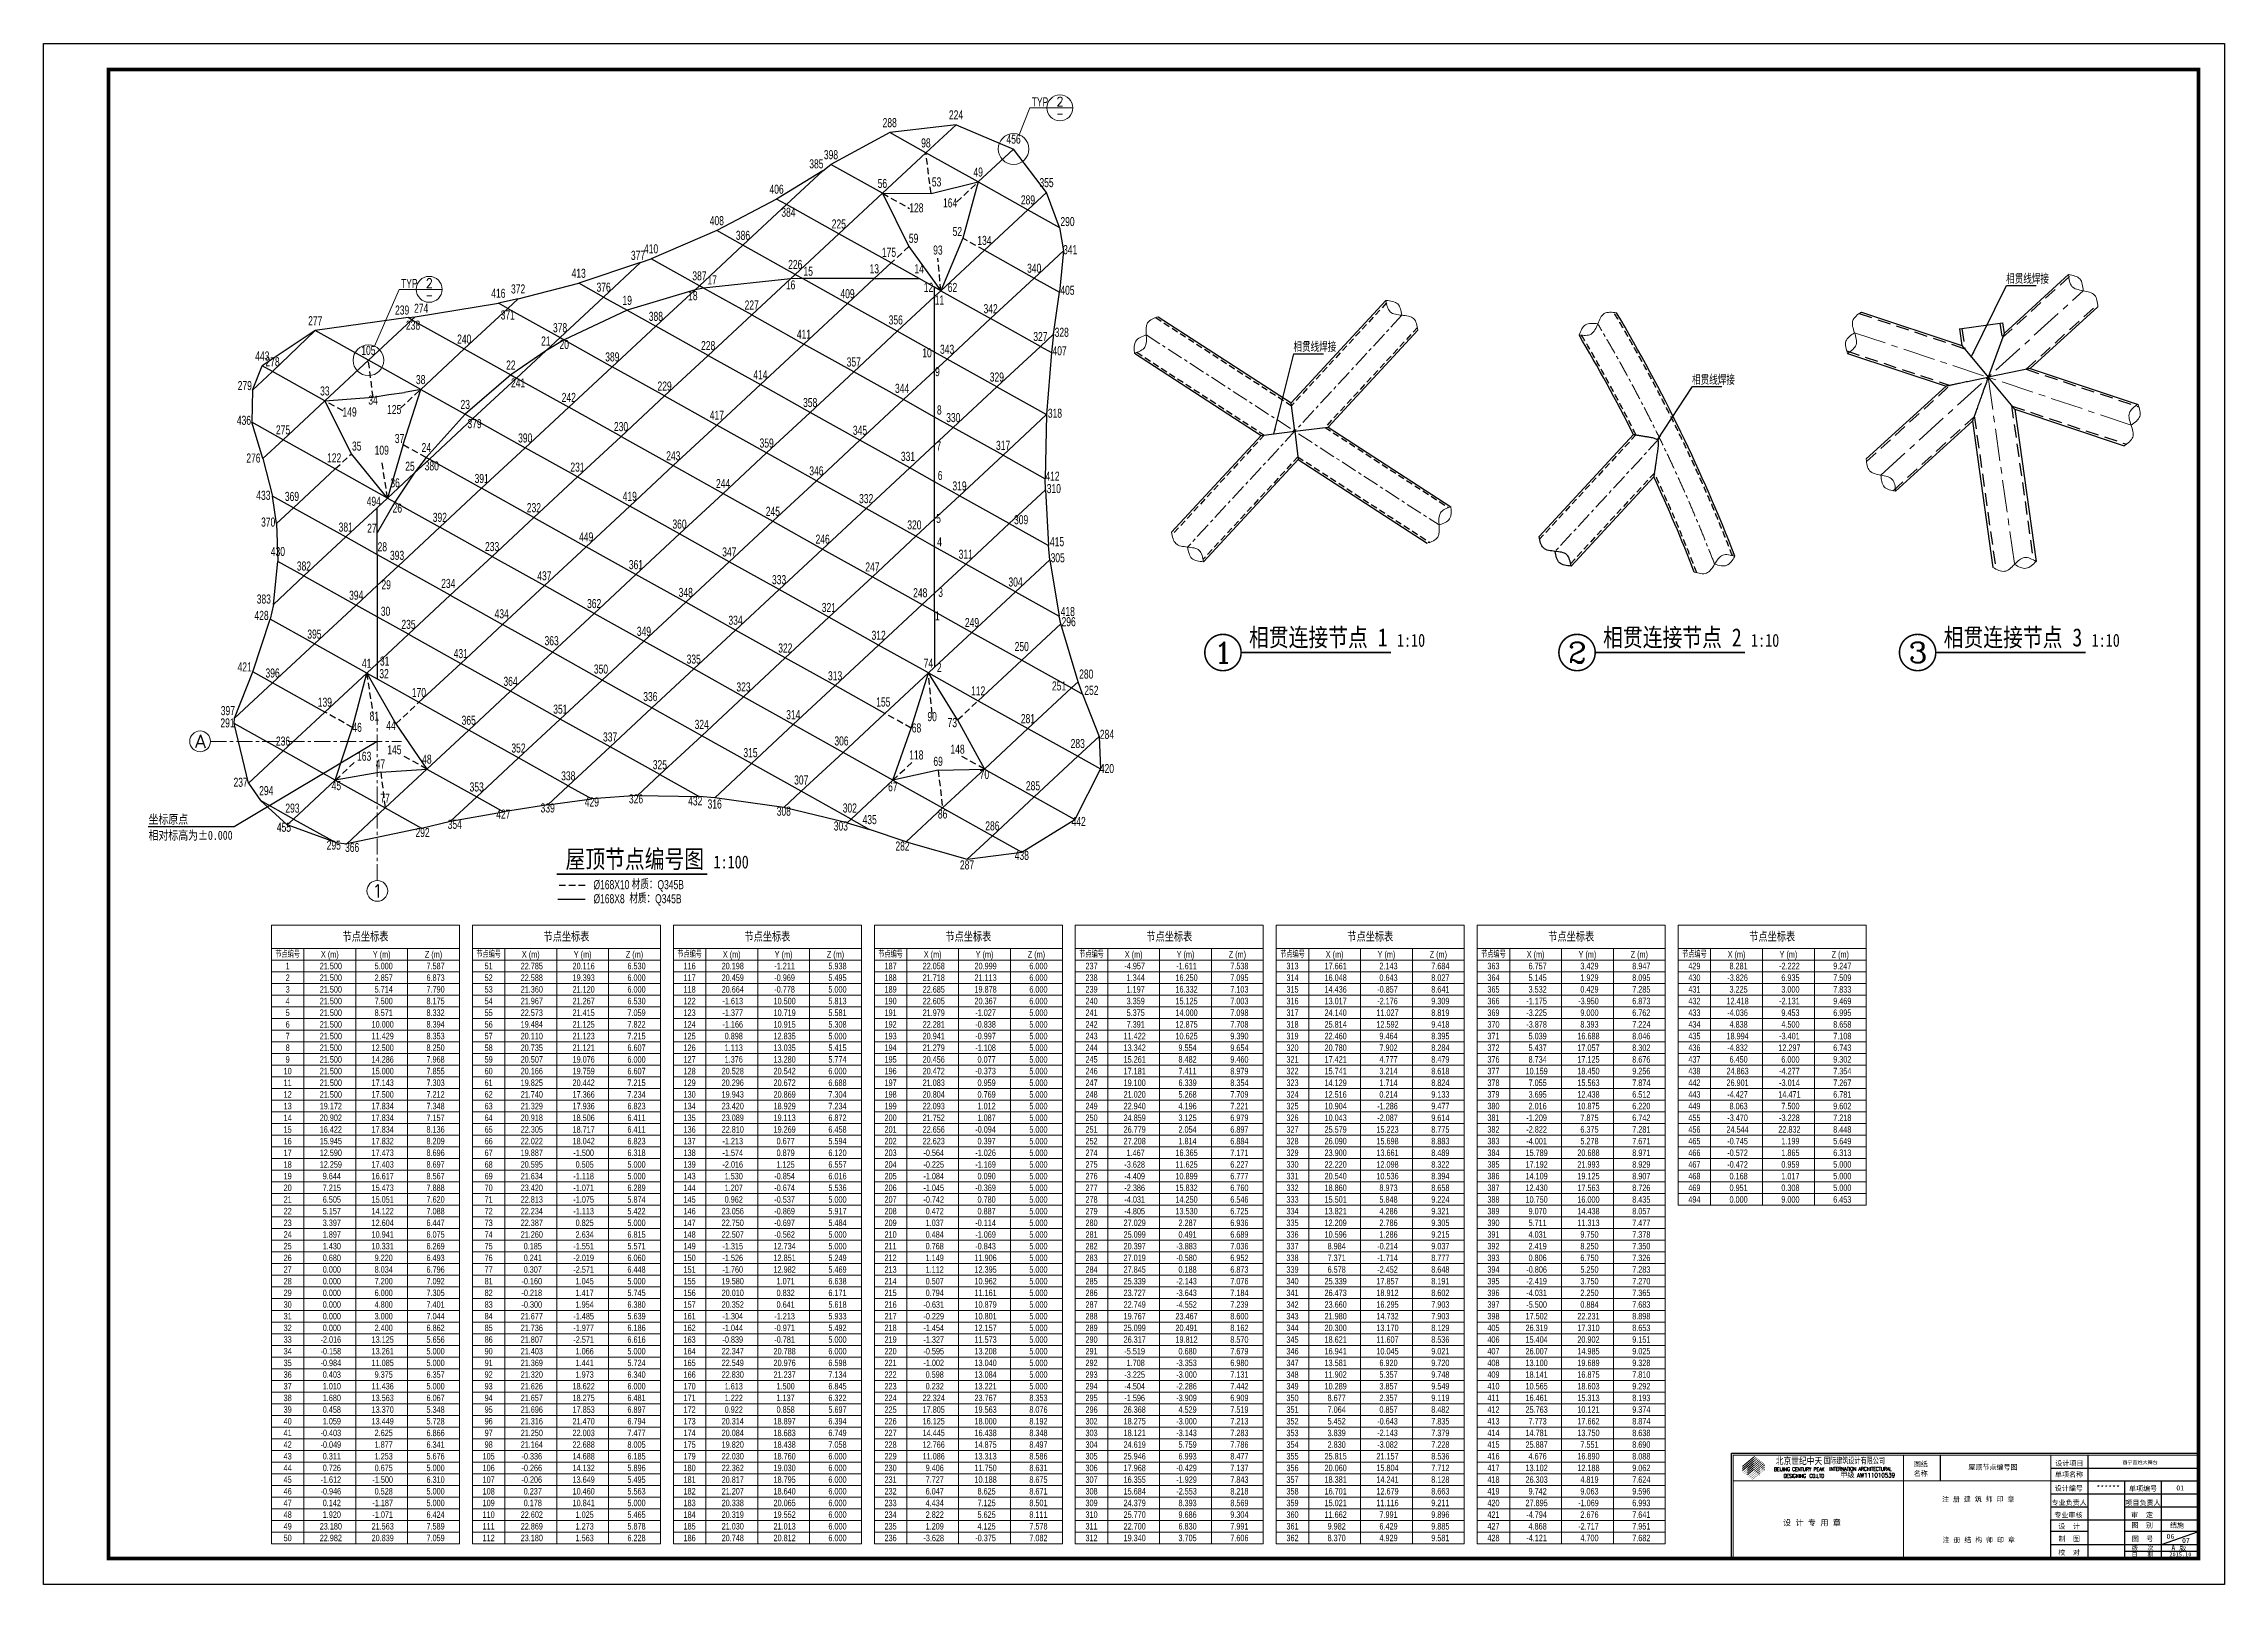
# Model space of a CAD drawing. Header units: millimetres. Extents: x -5285 to 713586, y 0 to 59400.
# Drawn here: x 538324 to 622424, y 0 to 59400 of the extents above; entities that cross this region are included whole.
import ezdxf
from ezdxf.enums import TextEntityAlignment as Align

# ---------------------------------------------------------------- set-up
doc = ezdxf.new("R2010")
doc.units = ezdxf.units.MM
doc.header["$LTSCALE"] = 1000
for name, pattern in [('CENTER', [2, 1.25, -0.25, 0.25, -0.25]), ('DASHED', [0.75, 0.5, -0.25]), ('HIDDEN', [0.375, 0.25, -0.125])]:
    doc.linetypes.add(name, pattern=pattern)
doc.layers.get('0').update_dxf_attribs({"lineweight": 15})
for name, color, linetype in [('A_FG', 130, 'Continuous'), ('M_Prof', 2, 'Continuous'), ('PUB_TITLE', 4, 'Continuous'), ('PUB_WALL', 255, 'Continuous')]:
    doc.layers.add(name, color=color, linetype=linetype)
for name, color, linetype, lineweight in [('BBEAM', 4, 'Continuous', 30), ('BEAM', 161, 'Continuous', 30), ('Index', 1, 'Continuous', 15), ('TD-Dash', 9, 'DASHED', 30), ('TD-DIM', 7, 'Continuous', 15), ('TD-DOTE', 252, 'CENTER', 15), ('TD-TEXT', 2, 'Continuous', 15), ('TK', 252, 'Continuous', 15), ('X-紧固件', 216, 'Continuous', 30)]:
    doc.layers.add(name, color=color, linetype=linetype, lineweight=lineweight)
doc.styles.add('-黑体', font='simhei.ttf', dxfattribs={"width": 0.8})
doc.styles.add('CC', font='simplex', dxfattribs={"bigfont": 'hztxt'})
doc.styles.add('COMPLEX', font='COMPLEX')
doc.styles.add('S1', font='simplex', dxfattribs={"width": 0.8, "height": 800})
doc.styles.add('T&D', font='haiwenrs.shx', dxfattribs={"width": 0.7, "bigfont": 'hztxt.shx'})
doc.styles.add('TITLE', font='simhei.ttf', dxfattribs={"width": 0.8})
doc.styles.add('TK', font='complex.shx', dxfattribs={"width": 0.75, "bigfont": 'hztxt.shx'})
doc.styles.add('图框', font='simhei.ttf')
doc.dimstyles.new('T&D100', dxfattribs={"dimscale": 100, "dimtxt": 3, "dimasz": 2, "dimexe": 1, "dimexo": 3, "dimtad": 1, "dimdec": 0, "dimzin": 0, "dimdsep": 46, "dimtxsty": 'T&D', "dimblk": 'ARCHTICK', "dimcen": 0.09, "dimclrt": 2, "dimadec": 0, "dimazin": 0, "dimtfac": 1, "dimtdec": 0, "dimtix": 1, "dimtmove": 2, "dimatfit": 0, "dimfxl": 1, "dimtolj": 1, "dimtzin": 0, "dimarcsym": 0})

msp = doc.modelspace()

# ---------------------------------------------------------------- texts
at = {"style": '图框'}
for s, p in [('屋顶节点编号图', (612549.3, 4421.3)), ('06', (620195.9, 1755.1))]:
    msp.add_text(s, height=193.66, dxfattribs=at).set_placement(p)
at = {"layer": 'TD-TEXT', "style": 'T&D', "width": 0.7}
for s, p in [('288', (570952.8, 56072.6)), ('224', (573509.9, 56372.1)), ('98', (572349.7, 55292.9)), ('456', (575730.1, 55437.4)), ('385', (568125.4, 54485.8)), ('398', (568687.6, 54836.8)), ('406', (566589.9, 53507.6)), ('56', (570670.1, 53730.4)), ('53', (572760.4, 53789.3)), ('49', (574365.4, 54167.9)), ('355', (577001, 53762.5)), ('384', (567047.8, 52619.6)), ('128', (571982, 52790.6)), ('164', (573282.5, 52981)), ('289', (576285, 53096.4)), ('408', (564285.4, 52293.9)), ('386', (565295.1, 51730.4)), ('225', (568990.4, 52167.9)), ('52', (573560.8, 51877.6)), ('290', (577810.5, 52259.5)), ('377', (561246.7, 50957.6)), ('410', (561750.6, 51208.7)), ('175', (570925.6, 51075)), ('59', (571873.7, 51614.8)), ('93', (572811.2, 51161.2)), ('134', (574605.3, 51533.9)), ('341', (577913.5, 51177.3)), ('413', (558958.5, 50267)), ('387', (563615.4, 50167.9)), ('17', (564104.3, 50008.8)), ('226', (567310.7, 50605.4)), ('15', (567810.4, 50346.1)), ('13', (570357.2, 50439.4)), ('14', (572087.3, 50439.4)), ('340', (576525, 50462.5)), ('416', (555861.6, 49495.5)), ('372', (556622.5, 49662.8)), ('376', (559920.1, 49730.4)), ('19', (560829.9, 49222.5)), ('18', (563362, 49404.5)), ('16', (567130.6, 49821.1)), ('409', (569326.3, 49480.4)), ('12', (572450.6, 49722.8)), ('11', (572873.8, 49234.8)), ('62', (573373, 49718.1)), ('405', (577807.7, 49612.7)), ('277', (548799.5, 48437.2)), ('239', (552150.5, 48847.9)), ('274', (552884.7, 48916.8)), ('371', (556224.7, 48659)), ('388', (561935.7, 48605.4)), ('227', (565631, 49042.9)), ('356', (571186.3, 48468.6)), ('342', (574845.3, 48900)), ('238', (552572, 48266)), ('240', (554545.1, 47730.4)), ('21', (557690.4, 47656.2)), ('378', (558240.4, 48167.9)), ('20', (558400.7, 47522.5)), ('228', (563951.3, 47480.4)), ('411', (567646.6, 47917.9)), ('327', (576764.9, 47828.6)), ('328', (577587.4, 47991.8)), ('443', (546758.6, 47076.3)), ('278', (547154.4, 46855.4)), ('105', (550849.7, 47292.9)), ('22', (556342.5, 46727.1)), ('389', (560256, 47042.9)), ('357', (569566.3, 46846.4)), ('10', (572392, 47200.3)), ('343', (573165.6, 47337.5)), ('407', (577504.1, 47278.2)), ('279', (546082.9, 45937.3)), ('38', (552865.4, 46167.9)), ('241', (556621.5, 46040)), ('229', (562271.6, 45917.9)), ('414', (565966.9, 46355.4)), ('344', (571430.3, 45830.6)), ('9', (572792.7, 46474.4)), ('329', (575085.2, 46266.1)), ('33', (549170.1, 45730.4)), ('34', (551028, 45376.3)), ('125', (551842.6, 45014.6)), ('23', (554582.9, 45209.2)), ('242', (558576.3, 45480.4)), ('358', (567886.6, 45283.9)), ('8', (572865.9, 44996.5)), ('436', (546050.4, 44599)), ('275', (547557.6, 44230.4)), ('149', (550123.8, 44919.6)), ('379', (554941.8, 44468.1)), ('230', (560591.9, 44355.4)), ('417', (564287.2, 44792.9)), ('345', (569806.2, 44212.5)), ('330', (573405.5, 44703.6)), ('318', (577325.6, 44871.7)), ('35', (550398.6, 43604)), ('109', (551363.7, 43445.9)), ('37', (552049.9, 43896)), ('24', (553082.4, 43546.7)), ('390', (556896.6, 43917.9)), ('359', (566206.9, 43721.4)), ('7', (572844.9, 43606.8)), ('317', (575325.2, 43632.1)), ('276', (546415.5, 43142.8)), ('122', (549528.5, 43150)), ('25', (552451.6, 42827.1)), ('380', (553293.3, 42841.5)), ('231', (558912.2, 42792.9)), ('243', (562607.6, 43230.4)), ('346', (568126.5, 42650)), ('331', (571658.3, 43208.6)), ('6', (572898, 42470.7)), ('412', (577230.5, 42444.2)), ('433', (546798.2, 41707.2)), ('369', (547901.8, 41664.2)), ('36', (551878.5, 42187.5)), ('391', (555216.9, 42355.4)), ('419', (560927.9, 41667.9)), ('244', (564527.2, 42158.9)), ('319', (573645.5, 42069.6)), ('310', (577281.5, 41965.2)), ('494', (551056.1, 41475.8)), ('26', (551963.3, 41213.4)), ('392', (553604.4, 40855.4)), ('232', (557232.6, 41230.4)), ('245', (566446.8, 41087.5)), ('332', (570046.2, 41578.6)), ('5', (572836.8, 40813.6)), ('309', (576021, 40764.9)), ('370', (546983.9, 40674.1)), ('381', (549976.3, 40480.4)), ('27', (550983.2, 40436.9)), ('449', (559248.2, 40105.4)), ('360', (562847.5, 40596.4)), ('246', (568366.5, 40016.1)), ('320', (571905.7, 40567.2)), ('4', (572875.5, 39915.5)), ('415', (577406, 39917.9)), ('430', (547359.7, 39540.8)), ('28', (551386.1, 39722.6)), ('393', (551954.9, 39392.4)), ('233', (555620.1, 39730.4)), ('347', (564767.2, 39525)), ('311', (573885.5, 39435.7)), ('305', (577431.1, 39298.7)), ('382', (548363.8, 38980.4)), ('29', (551533.8, 38257.2)), ('234', (553929.7, 38308.2)), ('437', (557635.7, 38605.4)), ('361', (561167.8, 39033.9)), ('333', (566686.8, 38453.6)), ('247', (570286.1, 38944.6)), ('304', (575805.1, 38364.3)), ('383', (546816.5, 37707.3)), ('394', (550379.4, 37855.4)), ('362', (559555.3, 37533.9)), ('348', (563087.5, 37962.5)), ('248', (572129.4, 37949.6)), ('3', (572914.4, 37964.6)), ('428', (546728.9, 37076.5)), ('30', (551511, 37236.8)), ('235', (552395.1, 36730.4)), ('434', (555988.9, 37139.6)), ('334', (565007.1, 36891.1)), ('321', (568606.4, 37382.1)), ('1', (572791.9, 37062.7)), ('249', (574125.4, 36801.8)), ('418', (577819.8, 37226.6)), ('296', (577853.7, 36834.2)), ('395', (548766.9, 36355.4)), ('363', (557915.1, 36100.7)), ('349', (561475, 36462.5)), ('322', (566926.8, 35819.6)), ('312', (570526.1, 36310.7)), ('250', (576045.1, 35876)), ('421', (546077.6, 35089.2)), ('41', (550782.6, 35230.4)), ('31', (551475.8, 35315.3)), ('431', (554410.7, 35605.4)), ('350', (559817.3, 35007.7)), ('335', (563394.6, 35391.1)), ('74', (572445.7, 35239.3)), ('2', (572863, 35063.7)), ('396', (547154.4, 34855.4)), ('32', (551452.2, 34830)), ('170', (552798.2, 34105.4)), ('364', (556330.3, 34533.9)), ('323', (565314.3, 34319.6)), ('313', (568846.4, 34748.2)), ('112', (574365.4, 34167.9)), ('251', (577483.1, 34356.8)), ('280', (578532.6, 34814.2)), ('252', (578731, 34188.4)), ('397', (545429.5, 33405.6)), ('139', (549170.1, 33730.4)), ('81', (551077.6, 33191.9)), ('351', (558250, 33462.5)), ('336', (561722.4, 33947.8)), ('314', (567233.9, 33248.2)), ('155', (570705.6, 33737.2)), ('291', (545415.3, 32932.9)), ('46', (550413.5, 32760.4)), ('44', (551721.6, 32834.8)), ('365', (554717.8, 33033.9)), ('337', (560169.6, 32391.1)), ('324', (563701.8, 32874.2)), ('68', (571987.2, 32738.4)), ('90', (572588.6, 33173.5)), ('73', (573366.5, 32942.9)), ('281', (576285, 33096.4)), ('284', (579331.5, 32492.9)), ('236', (547557.6, 32230.4)), ('163', (550687, 31647.7)), ('145', (551852.3, 31895.9)), ('48', (553105.3, 31533.9)), ('352', (556637.5, 31962.5)), ('315', (565583.6, 31786)), ('306', (569093.1, 32237.2)), ('118', (571979.9, 31696.5)), ('148', (573569.9, 31919.9)), ('283', (578204.7, 32137.7)), ('47', (551311.2, 31347.9)), ('338', (558557.1, 30891.1)), ('325', (562089.3, 31319.6)), ('307', (567541, 30731.7)), ('69', (572819.2, 31452.1)), ('70', (574605.3, 30943.8)), ('420', (579330.2, 31173.3)), ('237', (545921.6, 30643.4)), ('294', (546910.3, 30320.8)), ('45', (549613, 30514.5)), ('77', (551492.8, 30033.9)), ('353', (555025, 30462.5)), ('429', (559466.4, 29884.1)), ('326', (561170.6, 30003.2)), ('432', (563454.4, 29924.4)), ('67', (571073.2, 30469.8)), ('285', (576477.7, 30509.8)), ('293', (547919.9, 29646.2)), ('354', (554179.5, 29022)), ('427', (556054, 29416.8)), ('339', (557764, 29653.9)), ('316', (564203.1, 29806.5)), ('308', (566869.2, 29528.7)), ('302', (569414.3, 29651.7)), ('435', (570179.4, 29204.2)), ('86', (572992.8, 29421.1)), ('442', (578239.5, 29131.9)), ('455', (547591.9, 28909.1)), ('295', (549513.8, 28219.6)), ('292', (552937.6, 28706.5)), ('303', (569067.9, 28957.7)), ('282', (571446.5, 28183.7)), ('286', (574912.5, 28962.5)), ('366', (550222.2, 28132.1)), ('287', (573934.8, 27458)), ('438', (576048.6, 27824))]:
    msp.add_text(s, height=350, dxfattribs=at).set_placement(p, align=Align.BOTTOM_CENTER)
at = {"layer": 'TD-TEXT'}
for s, height, style, width, p in [('相贯线焊接', 350, 'T&D', 0.7, (614006.7, 50141.8)), ('相贯线焊接', 350, 'T&D', 0.7, (586523.6, 47517.2)), ('相贯线焊接', 350, 'T&D', 0.7, (601893.7, 46248.8)), ('1:10', 500, 'TITLE', 0.8, (590514, 36146.3)), ('1:10', 500, 'TITLE', 0.8, (604169.7, 36146.3)), ('1:10', 500, 'TITLE', 0.8, (617303.7, 36146.3)), ('坐标原点', 350, 'TITLE', 0.8, (542369.5, 29325.1, -838)), ('相对标高为%%P0.000', 350, 'TITLE', 0.8, (542369.5, 28706.4, -838)), ('1:100', 500, 'TITLE', 0.8, (564157.1, 27599.7)), ('%%C168X10 材质：Q345B', 350, 'T&D', 0.7, (559529.6, 26801.3)), ('%%C168X8  材质：Q345B', 350, 'T&D', 0.7, (559529.6, 26258.1))]:
    msp.add_text(s, height=height, dxfattribs=dict(at, style=style, width=width)).set_placement(p)
at = {"layer": 'TD-TEXT', "style": 'TITLE', "width": 0.8}
for s, p in [('相贯连接节点 1', (590153.1, 36160.7)), ('相贯连接节点 2', (603808.8, 36160.7)), ('相贯连接节点 3', (616942.8, 36160.7)), ('屋顶节点编号图', (563796.2, 27614.1))]:
    msp.add_text(s, height=700, dxfattribs=at).set_placement(p, align=Align.RIGHT)

# ---------------------------------------------------------------- blocks, each defined once
blk = doc.blocks.new('A$C6C48201D')
at = {"layer": 'A_FG'}
h = blk.add_hatch(color=256, dxfattribs=at)
h.paths.add_polyline_path([(98259, -82250), (98259, -82331), (99002, -81715), (98963, -81685), (98913, -81731), (98913, -81707)])
h.paths.add_polyline_path([(99077, -81773), (99042, -81746), (98918, -81853), (98916, -81826), (98260, -82369), (98260, -82450)])
h.paths.add_polyline_path([(98260, -82487), (98261, -82572), (99151, -81830), (99116, -81803), (98915, -81978), (98913, -81947)])
h.paths.add_polyline_path([(99229, -81890), (99194, -81863), (98920, -82104), (98918, -82062), (98552, -82368), (98552, -82430), (98316, -82626), (98331, -82639)])
h.paths.add_polyline_path([(99304, -81948), (99268, -81920), (98922, -82209), (98919, -82187), (98552, -82490), (98552, -82552), (98391, -82684), (98406, -82696)])
h.paths.add_polyline_path([(98552, -82616), (98552, -82676), (98465, -82741), (98481, -82753), (99377, -82005), (99344, -81979), (98920, -82333), (98918, -82308)])
h.paths.add_polyline_path([(99452, -82063), (99419, -82037), (98920, -82458), (98916, -82427), (98552, -82729), (98552, -82809)])
h.paths.add_polyline_path([(98952, -82546), (98970, -82568), (98617, -82858), (98630, -82868), (99531, -82123), (99494, -82095)])
h.paths.add_polyline_path([(99567, -82214), (99567, -82156), (99324, -82359), (99340, -82380), (99289, -82423), (99284, -82389), (99027, -82601), (99044, -82625), (98690, -82914), (98704, -82925)])
h.paths.add_polyline_path([(99566, -82332), (99566, -82275), (99395, -82418), (99412, -82441), (99286, -82544), (99284, -82512), (99100, -82659), (99121, -82684), (98767, -82973), (98781, -82984)])
h.paths.add_polyline_path([(99171, -82718), (99196, -82736), (98840, -83029), (98856, -83042), (99566, -82446), (99566, -82395), (99469, -82474), (99488, -82495), (99287, -82663), (99286, -82627)])
h.paths.add_polyline_path([(99270, -82760), (99256, -82761), (99253, -82791), (99280, -82793), (99286, -82792), (99288, -82751), (99271, -82750)], flags=17)
h.paths.add_polyline_path([(99568, -82519), (99558, -82513), (99541, -82534), (99558, -82557), (99570, -82537)])
at = {"layer": 'PUB_TITLE'}
for p, q in [((109714, -81626), (109714, -83119)), ((118249, -81626), (118249, -87600)), ((116115, -82372), (124650, -82372)), ((116115, -83119), (124650, -83119)), ((120383, -87600), (120383, -83119)), ((122517, -87600), (122517, -83119)), ((116115, -83866), (124650, -83866)), ((116115, -84613), (118249, -84613)), ((116115, -87600), (116115, -85360)), ((116115, -85360), (124650, -85360)), ((120383, -84613), (124650, -84613)), ((118249, -86047), (116115, -86047)), ((116115, -86794), (124650, -86794)), ((124650, -86047), (120383, -86047)), ((124650, -87197), (120383, -87197))]:
    blk.add_line(p, q, dxfattribs=at)
blk.add_lwpolyline([(0, -89100), (0, 0), (126150, 0), (126150, -89100)], close=True, dxfattribs=at)
at = {"layer": 'PUB_TITLE', "const_width": 210}
blk.add_lwpolyline([(3750, -87600), (124650, -87600), (124650, -1500), (3750, -1500)], close=True, dxfattribs=at)
at = {"layer": 'PUB_TITLE'}
blk.add_lwpolyline([(97632, -87600), (97632, -81519), (124650, -81519)], dxfattribs=at)
at = {"layer": 'PUB_TITLE', "const_width": 53.3}
for points in [[(97739, -87600), (97739, -81626), (124650, -81626)], [(107581, -87600), (107581, -81626)], [(109714, -83119), (109714, -81626)], [(116115, -87600), (116115, -81626)], [(97739, -83119), (116115, -83119)], [(116115, -83119), (124650, -83119)]]:
    blk.add_lwpolyline(points, dxfattribs=at)
at = {"layer": 'PUB_WALL'}
blk.add_line((122517, -86794), (124650, -86047), dxfattribs=at)
for s, height, style, width, p in [('北京世纪中天', 400.1, '-黑体', 0.8, (100197, -82154)), ('国际建筑设计有限公司', 360.1, '-黑体', 0.7, (102987, -82118)), ('BEIJING CENTURY PEAK', 213.37, 'TK', 0.75, (100099, -82547)), (' DESIGNING ', 213.37, 'TK', 0.75, (100519, -82936)), ('CO.LTD', 213.4, 'TK', 0.75, (102143, -82933)), ('INTERNATION ARCHITECTURAL', 213.37, 'TK', 0.75, (103304, -82531)), ('AW111010539', 260.86, 'S1', 0.8, (104894, -82921))]:
    blk.add_text(s, height=height, dxfattribs=dict(style=style, width=width)).set_placement(p)
at = {"color": 1, "style": '图框'}
for s, height, p in [('图纸', 290.5, (108180, -82287)), ('设计项目', 290.5, (116371, -82238)), ('名称', 290.5, (108180, -82832)), ('单项名称', 290.5, (116351, -82889)), ('专业负责人', 290.5, (116152, -84513)), ('设计编号', 290.5, (116335, -83687)), ('项目负责人', 290.5, (120426, -84522)), ('单项编号', 290.5, (120637, -83701)), ('专业审核', 290.5, (116317, -85232)), ('设', 290, (116544, -85880)), ('计', 290, (117384, -85880)), ('审  定', 290.5, (120756, -85231)), ('图', 290, (120774, -85824)), ('别', 290, (121614, -85824)), ('制', 290, (116554, -86606)), ('图', 290, (117394, -86606)), ('版', 249, (120799, -87116)), ('图', 290, (120792, -86616)), ('号', 290, (121632, -86616)), ('次', 249, (121699, -87116)), ('校', 290, (116540, -87397)), ('对', 290, (117380, -87397)), ('日', 249, (120782, -87504)), ('期', 249, (121683, -87504))]:
    blk.add_text(s, height=height, dxfattribs=at).set_placement(p)
for s, height, style, p in [('西宁百姓大舞台', 209.1, '图框', (120247, -82145)), ('甲级', 304.3, 'CC', (103931, -82944)), ('******', 290.5, '图框', (118744, -83666)), ('01', 290.5, '图框', (123369, -83666)), ('结施', 290.5, '图框', (123002, -85827)), ('A 版', 290.5, '图框', (123082, -87137)), ('07', 290.5, '图框', (123700, -86702)), ('2015.10', 232.4, '图框', (122969, -87479))]:
    blk.add_text(s, height=height, dxfattribs=dict(style=style)).set_placement(p)
at = {"color": 6, "style": '图框'}
for s, height, p in [('注', 290, (109819, -84320)), ('册', 290, (110449, -84320)), ('建', 290, (111079, -84320)), ('筑', 290, (111709, -84320)), ('师', 290, (112339, -84320)), ('印', 290, (112970, -84320)), ('章', 290, (113600, -84320)), ('设', 332, (100620, -85700)), ('计', 332, (101340, -85700)), ('专', 332, (102060, -85700)), ('用', 332, (102781, -85700)), ('章', 332, (103501, -85700)), ('注', 290, (109845, -86672)), ('册', 290, (110476, -86672)), ('结', 290, (111106, -86672)), ('构', 290, (111736, -86672)), ('师', 290, (112366, -86672)), ('印', 290, (112996, -86672)), ('章', 290, (113627, -86672))]:
    blk.add_text(s, height=height, dxfattribs=at).set_placement(p)
blk = doc.blocks.new('_ArchTick')
at = {"color": 0, "linetype": 'ByBlock', "const_width": 0.25}
blk.add_lwpolyline([(-0.35, -0.35), (0.35, 0.35)], dxfattribs=at)
blk = doc.blocks.new('TD_详图1')
at = {"layer": 'TD-TEXT', "const_width": 0.6}
blk.add_lwpolyline([(-7, 0, 1), (7, 0, 1)], format="xyb", close=True, dxfattribs=at)
at = {"layer": 'TD-TEXT', "style": 'COMPLEX', "width": 1.047222}
blk.add_attdef('A', text='', height=8, dxfattribs=at).set_placement((-3.5, -3.97), (3.68, -3.97), align=Align.FIT)
blk = doc.blocks.new('TD_轴线')
at = {"layer": 'TD-DOTE', "color": 1, "linetype": 'Continuous'}
blk.add_circle((0, 0), 4, dxfattribs=at)
at = {"layer": 'TD-DOTE', "color": 1, "linetype": 'Continuous', "style": 'COMPLEX'}
blk.add_attdef('A', text='', height=5, dxfattribs=at).set_placement((-2.03, -2.51), (2.25, -2.51), align=Align.FIT)
blk = doc.blocks.new('TD_索引')
at = {"layer": 'Index'}
blk.add_line((-5, 0), (5, 0), dxfattribs=at)
at = {"layer": 'Index', "ltscale": 10}
blk.add_circle((0, 0), 5, dxfattribs=at)
at = {"layer": 'TD-TEXT', "style": 'T&D', "width": 0.7}
blk.add_attdef('TYP', (-10.86, 0.52), '', height=3.5, dxfattribs=at)
at = {"layer": 'TD-TEXT', "style": 'COMPLEX'}
for tag, width, p, p2 in [('1', 1.83243, (-1.3, 0.65), (1.44, 0.65)), ('10', 0.568685, (-1.3, -3.95), (1.44, -3.95))]:
    blk.add_attdef(tag, text='', height=3.5, dxfattribs=dict(at, width=width)).set_placement(p, p2, align=Align.FIT)
blk = doc.blocks.new('A$C18A829EF')
at = {"layer": 'TK', "ltscale": 0.5}
for p, q in [((0, 0), (7250, 0)), ((0, -23850), (0, 0)), ((7250, 0), (7250, -23850)), ((7750, 0), (15000, 0)), ((7750, -23850), (7750, 0)), ((15000, 0), (15000, -23850)), ((15500, 0), (22750, 0)), ((15500, -23850), (15500, 0)), ((22750, 0), (22750, -23850)), ((23250, 0), (30500, 0)), ((23250, -23850), (23250, 0)), ((30500, 0), (30500, -23850)), ((31000, 0), (38250, 0)), ((31000, -23850), (31000, 0)), ((38250, 0), (38250, -23850)), ((38750, 0), (46000, 0)), ((38750, -23850), (38750, 0)), ((46000, 0), (46000, -23850)), ((46500, 0), (53750, 0)), ((46500, -23850), (46500, 0)), ((53750, 0), (53750, -23850)), ((54250, 0), (61500, 0)), ((54250, -10800), (54250, 0)), ((61500, 0), (61500, -10800)), ((0, -900), (7250, -900)), ((0, -1350), (7250, -1350)), ((1250, -900), (1250, -23850)), ((3250, -900), (3250, -23850)), ((5250, -900), (5250, -23850)), ((7750, -900), (15000, -900)), ((7750, -1350), (15000, -1350)), ((9000, -900), (9000, -23850)), ((11000, -900), (11000, -23850)), ((13000, -900), (13000, -23850)), ((15500, -900), (22750, -900)), ((15500, -1350), (22750, -1350)), ((16750, -900), (16750, -23850)), ((18750, -900), (18750, -23850)), ((20750, -900), (20750, -23850)), ((23250, -900), (30500, -900)), ((23250, -1350), (30500, -1350)), ((24500, -900), (24500, -23850)), ((26500, -900), (26500, -23850)), ((28500, -900), (28500, -23850)), ((31000, -900), (38250, -900)), ((31000, -1350), (38250, -1350)), ((32250, -900), (32250, -23850)), ((34250, -900), (34250, -23850)), ((36250, -900), (36250, -23850)), ((38750, -900), (46000, -900)), ((38750, -1350), (46000, -1350)), ((40000, -900), (40000, -23850)), ((42000, -900), (42000, -23850)), ((44000, -900), (44000, -23850)), ((46500, -900), (53750, -900)), ((46500, -1350), (53750, -1350)), ((47750, -900), (47750, -23850)), ((49750, -900), (49750, -23850)), ((51750, -900), (51750, -23850)), ((54250, -900), (61500, -900)), ((54250, -1350), (61500, -1350)), ((55500, -900), (55500, -10800)), ((57500, -900), (57500, -10800)), ((59500, -900), (59500, -10800)), ((0, -1800), (7250, -1800)), ((0, -2250), (7250, -2250)), ((7750, -1800), (15000, -1800)), ((7750, -2250), (15000, -2250)), ((15500, -1800), (22750, -1800)), ((15500, -2250), (22750, -2250)), ((23250, -1800), (30500, -1800)), ((23250, -2250), (30500, -2250)), ((31000, -1800), (38250, -1800)), ((31000, -2250), (38250, -2250)), ((38750, -1800), (46000, -1800)), ((38750, -2250), (46000, -2250)), ((46500, -1800), (53750, -1800)), ((46500, -2250), (53750, -2250)), ((54250, -1800), (61500, -1800)), ((54250, -2250), (61500, -2250)), ((0, -2700), (7250, -2700)), ((0, -3150), (7250, -3150)), ((7750, -2700), (15000, -2700)), ((7750, -3150), (15000, -3150)), ((15500, -2700), (22750, -2700)), ((15500, -3150), (22750, -3150)), ((23250, -2700), (30500, -2700)), ((23250, -3150), (30500, -3150)), ((31000, -2700), (38250, -2700)), ((31000, -3150), (38250, -3150)), ((38750, -2700), (46000, -2700)), ((38750, -3150), (46000, -3150)), ((46500, -2700), (53750, -2700)), ((46500, -3150), (53750, -3150)), ((54250, -2700), (61500, -2700)), ((54250, -3150), (61500, -3150)), ((0, -3600), (7250, -3600)), ((0, -4050), (7250, -4050)), ((7750, -3600), (15000, -3600)), ((7750, -4050), (15000, -4050)), ((15500, -3600), (22750, -3600)), ((15500, -4050), (22750, -4050)), ((23250, -3600), (30500, -3600)), ((23250, -4050), (30500, -4050)), ((31000, -3600), (38250, -3600)), ((31000, -4050), (38250, -4050)), ((38750, -3600), (46000, -3600)), ((38750, -4050), (46000, -4050)), ((46500, -3600), (53750, -3600)), ((46500, -4050), (53750, -4050)), ((54250, -3600), (61500, -3600)), ((54250, -4050), (61500, -4050)), ((0, -4500), (7250, -4500)), ((0, -4950), (7250, -4950)), ((7750, -4500), (15000, -4500)), ((7750, -4950), (15000, -4950)), ((15500, -4500), (22750, -4500)), ((15500, -4950), (22750, -4950)), ((23250, -4500), (30500, -4500)), ((23250, -4950), (30500, -4950)), ((31000, -4500), (38250, -4500)), ((31000, -4950), (38250, -4950)), ((38750, -4500), (46000, -4500)), ((38750, -4950), (46000, -4950)), ((46500, -4500), (53750, -4500)), ((46500, -4950), (53750, -4950)), ((54250, -4500), (61500, -4500)), ((54250, -4950), (61500, -4950)), ((0, -5400), (7250, -5400)), ((0, -5850), (7250, -5850)), ((7750, -5400), (15000, -5400)), ((7750, -5850), (15000, -5850)), ((15500, -5400), (22750, -5400)), ((15500, -5850), (22750, -5850)), ((23250, -5400), (30500, -5400)), ((23250, -5850), (30500, -5850)), ((31000, -5400), (38250, -5400)), ((31000, -5850), (38250, -5850)), ((38750, -5400), (46000, -5400)), ((38750, -5850), (46000, -5850)), ((46500, -5400), (53750, -5400)), ((46500, -5850), (53750, -5850)), ((54250, -5400), (61500, -5400)), ((54250, -5850), (61500, -5850)), ((0, -6300), (7250, -6300)), ((7750, -6300), (15000, -6300)), ((15500, -6300), (22750, -6300)), ((23250, -6300), (30500, -6300)), ((31000, -6300), (38250, -6300)), ((38750, -6300), (46000, -6300)), ((46500, -6300), (53750, -6300)), ((54250, -6300), (61500, -6300)), ((0, -6750), (7250, -6750)), ((0, -7200), (7250, -7200)), ((7750, -6750), (15000, -6750)), ((7750, -7200), (15000, -7200)), ((15500, -6750), (22750, -6750)), ((15500, -7200), (22750, -7200)), ((23250, -6750), (30500, -6750)), ((23250, -7200), (30500, -7200)), ((31000, -6750), (38250, -6750)), ((31000, -7200), (38250, -7200)), ((38750, -6750), (46000, -6750)), ((38750, -7200), (46000, -7200)), ((46500, -6750), (53750, -6750)), ((46500, -7200), (53750, -7200)), ((54250, -6750), (61500, -6750)), ((54250, -7200), (61500, -7200)), ((0, -7650), (7250, -7650)), ((0, -8100), (7250, -8100)), ((7750, -7650), (15000, -7650)), ((7750, -8100), (15000, -8100)), ((15500, -7650), (22750, -7650)), ((15500, -8100), (22750, -8100)), ((23250, -7650), (30500, -7650)), ((23250, -8100), (30500, -8100)), ((31000, -7650), (38250, -7650)), ((31000, -8100), (38250, -8100)), ((38750, -7650), (46000, -7650)), ((38750, -8100), (46000, -8100)), ((46500, -7650), (53750, -7650)), ((46500, -8100), (53750, -8100)), ((54250, -7650), (61500, -7650)), ((54250, -8100), (61500, -8100)), ((0, -8550), (7250, -8550)), ((0, -9000), (7250, -9000)), ((7750, -8550), (15000, -8550)), ((7750, -9000), (15000, -9000)), ((15500, -8550), (22750, -8550)), ((15500, -9000), (22750, -9000)), ((23250, -8550), (30500, -8550)), ((23250, -9000), (30500, -9000)), ((31000, -8550), (38250, -8550)), ((31000, -9000), (38250, -9000)), ((38750, -8550), (46000, -8550)), ((38750, -9000), (46000, -9000)), ((46500, -8550), (53750, -8550)), ((46500, -9000), (53750, -9000)), ((54250, -8550), (61500, -8550)), ((54250, -9000), (61500, -9000)), ((0, -9450), (7250, -9450)), ((0, -9900), (7250, -9900)), ((7750, -9450), (15000, -9450)), ((7750, -9900), (15000, -9900)), ((15500, -9450), (22750, -9450)), ((15500, -9900), (22750, -9900)), ((23250, -9450), (30500, -9450)), ((23250, -9900), (30500, -9900)), ((31000, -9450), (38250, -9450)), ((31000, -9900), (38250, -9900)), ((38750, -9450), (46000, -9450)), ((38750, -9900), (46000, -9900)), ((46500, -9450), (53750, -9450)), ((46500, -9900), (53750, -9900)), ((54250, -9450), (61500, -9450)), ((54250, -9900), (61500, -9900)), ((0, -10350), (7250, -10350)), ((0, -10800), (7250, -10800)), ((7750, -10350), (15000, -10350)), ((7750, -10800), (15000, -10800)), ((15500, -10350), (22750, -10350)), ((15500, -10800), (22750, -10800)), ((23250, -10350), (30500, -10350)), ((23250, -10800), (30500, -10800)), ((31000, -10350), (38250, -10350)), ((31000, -10800), (38250, -10800)), ((38750, -10350), (46000, -10350)), ((38750, -10800), (46000, -10800)), ((46500, -10350), (53750, -10350)), ((46500, -10800), (53750, -10800)), ((54250, -10350), (61500, -10350)), ((54250, -10800), (61500, -10800)), ((0, -11250), (7250, -11250)), ((0, -11700), (7250, -11700)), ((7750, -11250), (15000, -11250)), ((7750, -11700), (15000, -11700)), ((15500, -11250), (22750, -11250)), ((15500, -11700), (22750, -11700)), ((23250, -11250), (30500, -11250)), ((23250, -11700), (30500, -11700)), ((31000, -11250), (38250, -11250)), ((31000, -11700), (38250, -11700)), ((38750, -11250), (46000, -11250)), ((38750, -11700), (46000, -11700)), ((46500, -11250), (53750, -11250)), ((46500, -11700), (53750, -11700)), ((0, -12150), (7250, -12150)), ((0, -12600), (7250, -12600)), ((7750, -12150), (15000, -12150)), ((7750, -12600), (15000, -12600)), ((15500, -12150), (22750, -12150)), ((15500, -12600), (22750, -12600)), ((23250, -12150), (30500, -12150)), ((23250, -12600), (30500, -12600)), ((31000, -12150), (38250, -12150)), ((31000, -12600), (38250, -12600)), ((38750, -12150), (46000, -12150)), ((38750, -12600), (46000, -12600)), ((46500, -12150), (53750, -12150)), ((46500, -12600), (53750, -12600)), ((0, -13050), (7250, -13050)), ((7750, -13050), (15000, -13050)), ((15500, -13050), (22750, -13050)), ((23250, -13050), (30500, -13050)), ((31000, -13050), (38250, -13050)), ((38750, -13050), (46000, -13050)), ((46500, -13050), (53750, -13050)), ((0, -13500), (7250, -13500)), ((0, -13950), (7250, -13950)), ((7750, -13500), (15000, -13500)), ((7750, -13950), (15000, -13950)), ((15500, -13500), (22750, -13500)), ((15500, -13950), (22750, -13950)), ((23250, -13500), (30500, -13500)), ((23250, -13950), (30500, -13950)), ((31000, -13500), (38250, -13500)), ((31000, -13950), (38250, -13950)), ((38750, -13500), (46000, -13500)), ((38750, -13950), (46000, -13950)), ((46500, -13500), (53750, -13500)), ((46500, -13950), (53750, -13950)), ((0, -14400), (7250, -14400)), ((0, -14850), (7250, -14850)), ((7750, -14400), (15000, -14400)), ((7750, -14850), (15000, -14850)), ((15500, -14400), (22750, -14400)), ((15500, -14850), (22750, -14850)), ((23250, -14400), (30500, -14400)), ((23250, -14850), (30500, -14850)), ((31000, -14400), (38250, -14400)), ((31000, -14850), (38250, -14850)), ((38750, -14400), (46000, -14400)), ((38750, -14850), (46000, -14850)), ((46500, -14400), (53750, -14400)), ((46500, -14850), (53750, -14850)), ((0, -15300), (7250, -15300)), ((0, -15750), (7250, -15750)), ((7750, -15300), (15000, -15300)), ((7750, -15750), (15000, -15750)), ((15500, -15300), (22750, -15300)), ((15500, -15750), (22750, -15750)), ((23250, -15300), (30500, -15300)), ((23250, -15750), (30500, -15750)), ((31000, -15300), (38250, -15300)), ((31000, -15750), (38250, -15750)), ((38750, -15300), (46000, -15300)), ((38750, -15750), (46000, -15750)), ((46500, -15300), (53750, -15300)), ((46500, -15750), (53750, -15750)), ((0, -16200), (7250, -16200)), ((0, -16650), (7250, -16650)), ((7750, -16200), (15000, -16200)), ((7750, -16650), (15000, -16650)), ((15500, -16200), (22750, -16200)), ((15500, -16650), (22750, -16650)), ((23250, -16200), (30500, -16200)), ((23250, -16650), (30500, -16650)), ((31000, -16200), (38250, -16200)), ((31000, -16650), (38250, -16650)), ((38750, -16200), (46000, -16200)), ((38750, -16650), (46000, -16650)), ((46500, -16200), (53750, -16200)), ((46500, -16650), (53750, -16650)), ((0, -17100), (7250, -17100)), ((0, -17550), (7250, -17550)), ((7750, -17100), (15000, -17100)), ((7750, -17550), (15000, -17550)), ((15500, -17100), (22750, -17100)), ((15500, -17550), (22750, -17550)), ((23250, -17100), (30500, -17100)), ((23250, -17550), (30500, -17550)), ((31000, -17100), (38250, -17100)), ((31000, -17550), (38250, -17550)), ((38750, -17100), (46000, -17100)), ((38750, -17550), (46000, -17550)), ((46500, -17100), (53750, -17100)), ((46500, -17550), (53750, -17550)), ((0, -18000), (7250, -18000)), ((0, -18450), (7250, -18450)), ((7750, -18000), (15000, -18000)), ((7750, -18450), (15000, -18450)), ((15500, -18000), (22750, -18000)), ((15500, -18450), (22750, -18450)), ((23250, -18000), (30500, -18000)), ((23250, -18450), (30500, -18450)), ((31000, -18000), (38250, -18000)), ((31000, -18450), (38250, -18450)), ((38750, -18000), (46000, -18000)), ((38750, -18450), (46000, -18450)), ((46500, -18000), (53750, -18000)), ((46500, -18450), (53750, -18450)), ((0, -18900), (7250, -18900)), ((7750, -18900), (15000, -18900)), ((15500, -18900), (22750, -18900)), ((23250, -18900), (30500, -18900)), ((31000, -18900), (38250, -18900)), ((38750, -18900), (46000, -18900)), ((46500, -18900), (53750, -18900)), ((0, -19350), (7250, -19350)), ((0, -19800), (7250, -19800)), ((7750, -19350), (15000, -19350)), ((7750, -19800), (15000, -19800)), ((15500, -19350), (22750, -19350)), ((15500, -19800), (22750, -19800)), ((23250, -19350), (30500, -19350)), ((23250, -19800), (30500, -19800)), ((31000, -19350), (38250, -19350)), ((31000, -19800), (38250, -19800)), ((38750, -19350), (46000, -19350)), ((38750, -19800), (46000, -19800)), ((46500, -19350), (53750, -19350)), ((46500, -19800), (53750, -19800)), ((0, -20250), (7250, -20250)), ((0, -20700), (7250, -20700)), ((7750, -20250), (15000, -20250)), ((7750, -20700), (15000, -20700)), ((15500, -20250), (22750, -20250)), ((15500, -20700), (22750, -20700)), ((23250, -20250), (30500, -20250)), ((23250, -20700), (30500, -20700)), ((31000, -20250), (38250, -20250)), ((31000, -20700), (38250, -20700)), ((38750, -20250), (46000, -20250)), ((38750, -20700), (46000, -20700)), ((46500, -20250), (53750, -20250)), ((46500, -20700), (53750, -20700)), ((0, -21150), (7250, -21150)), ((0, -21600), (7250, -21600)), ((7750, -21150), (15000, -21150)), ((7750, -21600), (15000, -21600)), ((15500, -21150), (22750, -21150)), ((15500, -21600), (22750, -21600)), ((23250, -21150), (30500, -21150)), ((23250, -21600), (30500, -21600)), ((31000, -21150), (38250, -21150)), ((31000, -21600), (38250, -21600)), ((38750, -21150), (46000, -21150)), ((38750, -21600), (46000, -21600)), ((46500, -21150), (53750, -21150)), ((46500, -21600), (53750, -21600)), ((0, -22050), (7250, -22050)), ((0, -22500), (7250, -22500)), ((7750, -22050), (15000, -22050)), ((7750, -22500), (15000, -22500)), ((15500, -22050), (22750, -22050)), ((15500, -22500), (22750, -22500)), ((23250, -22050), (30500, -22050)), ((23250, -22500), (30500, -22500)), ((31000, -22050), (38250, -22050)), ((31000, -22500), (38250, -22500)), ((38750, -22050), (46000, -22050)), ((38750, -22500), (46000, -22500)), ((46500, -22050), (53750, -22050)), ((46500, -22500), (53750, -22500)), ((0, -22950), (7250, -22950)), ((0, -23400), (7250, -23400)), ((7750, -22950), (15000, -22950)), ((7750, -23400), (15000, -23400)), ((15500, -22950), (22750, -22950)), ((15500, -23400), (22750, -23400)), ((23250, -22950), (30500, -22950)), ((23250, -23400), (30500, -23400)), ((31000, -22950), (38250, -22950)), ((31000, -23400), (38250, -23400)), ((38750, -22950), (46000, -22950)), ((38750, -23400), (46000, -23400)), ((46500, -22950), (53750, -22950)), ((46500, -23400), (53750, -23400)), ((7250, -23850), (0, -23850)), ((15000, -23850), (7750, -23850)), ((22750, -23850), (15500, -23850)), ((30500, -23850), (23250, -23850)), ((38250, -23850), (31000, -23850)), ((46000, -23850), (38750, -23850)), ((53750, -23850), (46500, -23850))]:
    blk.add_line(p, q, dxfattribs=at)
at = {"layer": 'TD-TEXT', "style": 'T&D', "width": 0.7}
for s, height, p in [('节点坐标表', 375, (3625, -450)), ('节点坐标表', 375, (11375, -450)), ('节点坐标表', 375, (19125, -450)), ('节点坐标表', 375, (26875, -450)), ('节点坐标表', 375, (34625, -450)), ('节点坐标表', 375, (42375, -450)), ('节点坐标表', 375, (50125, -450)), ('节点坐标表', 375, (57875, -450)), ('节点编号', 250, (625, -1125)), ('1', 250, (625, -1575)), (' 21.500', 250, (2250, -1575)), ('X (m)', 250, (2250, -1125)), ('Y (m)', 250, (4250, -1125)), ('  5.000', 250, (4250, -1575)), ('Z (m)', 250, (6250, -1125)), ('  7.587', 250, (6250, -1575)), ('节点编号', 250, (8375, -1125)), ('51', 250, (8375, -1575)), (' 22.785', 250, (10000, -1575)), ('X (m)', 250, (10000, -1125)), (' 20.116', 250, (12000, -1575)), ('Y (m)', 250, (12000, -1125)), ('Z (m)', 250, (14000, -1125)), ('  6.530', 250, (14000, -1575)), ('节点编号', 250, (16125, -1125)), ('116', 250, (16125, -1575)), (' 20.198', 250, (17750, -1575)), ('X (m)', 250, (17750, -1125)), (' -1.211', 250, (19750, -1575)), ('Y (m)', 250, (19750, -1125)), ('Z (m)', 250, (21750, -1125)), ('  5.938', 250, (21750, -1575)), ('节点编号', 250, (23875, -1125)), ('187', 250, (23875, -1575)), (' 22.058', 250, (25500, -1575)), ('X (m)', 250, (25500, -1125)), (' 20.999', 250, (27500, -1575)), ('Y (m)', 250, (27500, -1125)), ('Z (m)', 250, (29500, -1125)), ('  6.000', 250, (29500, -1575)), ('节点编号', 250, (31625, -1125)), ('237', 250, (31625, -1575)), (' -4.957', 250, (33250, -1575)), ('X (m)', 250, (33250, -1125)), (' -1.611', 250, (35250, -1575)), ('Y (m)', 250, (35250, -1125)), ('Z (m)', 250, (37250, -1125)), ('  7.538', 250, (37250, -1575)), ('节点编号', 250, (39375, -1125)), ('313', 250, (39375, -1575)), (' 17.661', 250, (41000, -1575)), ('X (m)', 250, (41000, -1125)), ('Y (m)', 250, (43000, -1125)), ('  2.143', 250, (43000, -1575)), ('Z (m)', 250, (45000, -1125)), ('  7.684', 250, (45000, -1575)), ('节点编号', 250, (47125, -1125)), ('363', 250, (47125, -1575)), ('X (m)', 250, (48750, -1125)), ('  6.757', 250, (48750, -1575)), ('Y (m)', 250, (50750, -1125)), ('  3.429', 250, (50750, -1575)), ('Z (m)', 250, (52750, -1125)), ('  8.947', 250, (52750, -1575)), ('节点编号', 250, (54875, -1125)), ('429', 250, (54875, -1575)), ('X (m)', 250, (56500, -1125)), ('  8.281', 250, (56500, -1575)), (' -2.222', 250, (58500, -1575)), ('Y (m)', 250, (58500, -1125)), ('Z (m)', 250, (60500, -1125)), ('  9.247', 250, (60500, -1575)), ('3', 250, (625, -2475)), ('2', 250, (625, -2025)), (' 21.500', 250, (2250, -2025)), (' 21.500', 250, (2250, -2475)), ('  5.714', 250, (4250, -2475)), ('  2.857', 250, (4250, -2025)), ('  6.873', 250, (6250, -2025)), ('  7.790', 250, (6250, -2475)), ('52', 250, (8375, -2025)), ('53', 250, (8375, -2475)), (' 22.588', 250, (10000, -2025)), (' 21.360', 250, (10000, -2475)), (' 21.120', 250, (12000, -2475)), (' 19.393', 250, (12000, -2025)), ('  6.000', 250, (14000, -2025)), ('  6.000', 250, (14000, -2475)), ('117', 250, (16125, -2025)), ('118', 250, (16125, -2475)), (' 20.459', 250, (17750, -2025)), (' 20.664', 250, (17750, -2475)), (' -0.969', 250, (19750, -2025)), (' -0.778', 250, (19750, -2475)), ('  5.495', 250, (21750, -2025)), ('  5.000', 250, (21750, -2475)), ('188', 250, (23875, -2025)), ('189', 250, (23875, -2475)), (' 21.718', 250, (25500, -2025)), (' 22.685', 250, (25500, -2475)), (' 21.113', 250, (27500, -2025)), (' 19.878', 250, (27500, -2475)), ('  6.000', 250, (29500, -2025)), ('  6.000', 250, (29500, -2475)), ('238', 250, (31625, -2025)), ('239', 250, (31625, -2475)), ('  1.344', 250, (33250, -2025)), ('  1.197', 250, (33250, -2475)), (' 16.250', 250, (35250, -2025)), (' 16.332', 250, (35250, -2475)), ('  7.095', 250, (37250, -2025)), ('  7.103', 250, (37250, -2475)), ('314', 250, (39375, -2025)), ('315', 250, (39375, -2475)), (' 16.048', 250, (41000, -2025)), (' 14.436', 250, (41000, -2475)), (' -0.857', 250, (43000, -2475)), ('  0.643', 250, (43000, -2025)), ('  8.027', 250, (45000, -2025)), ('  8.641', 250, (45000, -2475)), ('364', 250, (47125, -2025)), ('365', 250, (47125, -2475)), ('  3.532', 250, (48750, -2475)), ('  5.145', 250, (48750, -2025)), ('  0.429', 250, (50750, -2475)), ('  1.929', 250, (50750, -2025)), ('  8.095', 250, (52750, -2025)), ('  7.285', 250, (52750, -2475)), ('430', 250, (54875, -2025)), ('431', 250, (54875, -2475)), (' -3.826', 250, (56500, -2025)), ('  3.225', 250, (56500, -2475)), ('  3.000', 250, (58500, -2475)), ('  6.935', 250, (58500, -2025)), ('  7.509', 250, (60500, -2025)), ('  7.833', 250, (60500, -2475)), ('4', 250, (625, -2925)), ('5', 250, (625, -3375)), (' 21.500', 250, (2250, -2925)), (' 21.500', 250, (2250, -3375)), ('  8.571', 250, (4250, -3375)), ('  7.500', 250, (4250, -2925)), ('  8.175', 250, (6250, -2925)), ('  8.332', 250, (6250, -3375)), ('54', 250, (8375, -2925)), ('55', 250, (8375, -3375)), (' 21.967', 250, (10000, -2925)), (' 22.573', 250, (10000, -3375)), (' 21.267', 250, (12000, -2925)), (' 21.415', 250, (12000, -3375)), ('  6.530', 250, (14000, -2925)), ('  7.059', 250, (14000, -3375)), ('122', 250, (16125, -2925)), ('123', 250, (16125, -3375)), (' -1.613', 250, (17750, -2925)), (' -1.377', 250, (17750, -3375)), (' 10.500', 250, (19750, -2925)), (' 10.719', 250, (19750, -3375)), ('  5.813', 250, (21750, -2925)), ('  5.581', 250, (21750, -3375)), ('190', 250, (23875, -2925)), ('191', 250, (23875, -3375)), (' 22.605', 250, (25500, -2925)), (' 21.979', 250, (25500, -3375)), (' 20.367', 250, (27500, -2925)), (' -1.027', 250, (27500, -3375)), ('  5.000', 250, (29500, -3375)), ('  6.000', 250, (29500, -2925)), ('240', 250, (31625, -2925)), ('241', 250, (31625, -3375)), ('  3.359', 250, (33250, -2925)), ('  5.375', 250, (33250, -3375)), (' 15.125', 250, (35250, -2925)), (' 14.000', 250, (35250, -3375)), ('  7.003', 250, (37250, -2925)), ('  7.098', 250, (37250, -3375)), ('316', 250, (39375, -2925)), ('317', 250, (39375, -3375)), (' 24.140', 250, (41000, -3375)), (' 13.017', 250, (41000, -2925)), (' 11.027', 250, (43000, -3375)), (' -2.176', 250, (43000, -2925)), ('  8.819', 250, (45000, -3375)), ('  9.309', 250, (45000, -2925)), ('366', 250, (47125, -2925)), ('369', 250, (47125, -3375)), (' -1.175', 250, (48750, -2925)), (' -3.225', 250, (48750, -3375)), (' -3.950', 250, (50750, -2925)), ('  9.000', 250, (50750, -3375)), ('  6.873', 250, (52750, -2925)), ('  6.762', 250, (52750, -3375)), ('432', 250, (54875, -2925)), ('433', 250, (54875, -3375)), (' 12.418', 250, (56500, -2925)), (' -4.036', 250, (56500, -3375)), (' -2.131', 250, (58500, -2925)), ('  9.453', 250, (58500, -3375)), ('  9.469', 250, (60500, -2925)), ('  6.995', 250, (60500, -3375)), ('6', 250, (625, -3825)), ('7', 250, (625, -4275)), (' 21.500', 250, (2250, -3825)), (' 21.500', 250, (2250, -4275)), (' 10.000', 250, (4250, -3825)), (' 11.429', 250, (4250, -4275)), ('  8.394', 250, (6250, -3825)), ('  8.353', 250, (6250, -4275)), ('56', 250, (8375, -3825)), ('57', 250, (8375, -4275)), (' 20.110', 250, (10000, -4275)), (' 19.484', 250, (10000, -3825)), (' 21.125', 250, (12000, -3825)), (' 21.123', 250, (12000, -4275)), ('  7.822', 250, (14000, -3825)), ('  7.215', 250, (14000, -4275)), ('124', 250, (16125, -3825)), ('125', 250, (16125, -4275)), (' -1.166', 250, (17750, -3825)), ('  0.898', 250, (17750, -4275)), (' 10.915', 250, (19750, -3825)), (' 12.835', 250, (19750, -4275)), ('  5.308', 250, (21750, -3825)), ('  5.000', 250, (21750, -4275)), ('192', 250, (23875, -3825)), ('193', 250, (23875, -4275)), (' 22.281', 250, (25500, -3825)), (' 20.941', 250, (25500, -4275)), (' -0.838', 250, (27500, -3825)), (' -0.997', 250, (27500, -4275)), ('  5.000', 250, (29500, -3825)), ('  5.000', 250, (29500, -4275)), ('242', 250, (31625, -3825)), ('243', 250, (31625, -4275)), (' 11.422', 250, (33250, -4275)), ('  7.391', 250, (33250, -3825)), (' 12.875', 250, (35250, -3825)), (' 10.625', 250, (35250, -4275)), ('  9.390', 250, (37250, -4275)), ('  7.708', 250, (37250, -3825)), ('318', 250, (39375, -3825)), ('319', 250, (39375, -4275)), (' 25.814', 250, (41000, -3825)), (' 22.460', 250, (41000, -4275)), (' 12.592', 250, (43000, -3825)), ('  9.464', 250, (43000, -4275)), ('  8.395', 250, (45000, -4275)), ('  9.418', 250, (45000, -3825)), ('370', 250, (47125, -3825)), ('371', 250, (47125, -4275)), (' -3.878', 250, (48750, -3825)), ('  5.039', 250, (48750, -4275)), (' 16.688', 250, (50750, -4275)), ('  8.393', 250, (50750, -3825)), ('  8.046', 250, (52750, -4275)), ('  7.224', 250, (52750, -3825)), ('434', 250, (54875, -3825)), ('435', 250, (54875, -4275)), (' 18.994', 250, (56500, -4275)), ('  4.838', 250, (56500, -3825)), (' -3.401', 250, (58500, -4275)), ('  4.500', 250, (58500, -3825)), ('  8.658', 250, (60500, -3825)), ('  7.108', 250, (60500, -4275)), ('8', 250, (625, -4725)), (' 21.500', 250, (2250, -4725)), (' 12.500', 250, (4250, -4725)), ('  8.250', 250, (6250, -4725)), ('58', 250, (8375, -4725)), (' 20.735', 250, (10000, -4725)), (' 21.121', 250, (12000, -4725)), ('  6.607', 250, (14000, -4725)), ('126', 250, (16125, -4725)), ('  1.113', 250, (17750, -4725)), (' 13.035', 250, (19750, -4725)), ('  5.415', 250, (21750, -4725)), ('194', 250, (23875, -4725)), (' 21.279', 250, (25500, -4725)), (' -1.108', 250, (27500, -4725)), ('  5.000', 250, (29500, -4725)), ('244', 250, (31625, -4725)), (' 13.342', 250, (33250, -4725)), ('  9.554', 250, (35250, -4725)), ('  9.654', 250, (37250, -4725)), ('320', 250, (39375, -4725)), (' 20.780', 250, (41000, -4725)), ('  7.902', 250, (43000, -4725)), ('  8.284', 250, (45000, -4725)), ('372', 250, (47125, -4725)), ('  5.437', 250, (48750, -4725)), (' 17.057', 250, (50750, -4725)), ('  8.302', 250, (52750, -4725)), ('436', 250, (54875, -4725)), (' -4.832', 250, (56500, -4725)), (' 12.297', 250, (58500, -4725)), ('  6.743', 250, (60500, -4725)), ('10', 250, (625, -5625)), ('9', 250, (625, -5175)), (' 21.500', 250, (2250, -5175)), (' 21.500', 250, (2250, -5625)), (' 14.286', 250, (4250, -5175)), (' 15.000', 250, (4250, -5625)), ('  7.968', 250, (6250, -5175)), ('  7.855', 250, (6250, -5625)), ('59', 250, (8375, -5175)), ('60', 250, (8375, -5625)), (' 20.507', 250, (10000, -5175)), (' 20.166', 250, (10000, -5625)), (' 19.076', 250, (12000, -5175)), (' 19.759', 250, (12000, -5625)), ('  6.000', 250, (14000, -5175)), ('  6.607', 250, (14000, -5625)), ('127', 250, (16125, -5175)), ('128', 250, (16125, -5625)), (' 20.528', 250, (17750, -5625)), ('  1.376', 250, (17750, -5175)), (' 20.542', 250, (19750, -5625)), (' 13.280', 250, (19750, -5175)), ('  5.774', 250, (21750, -5175)), ('  6.000', 250, (21750, -5625)), ('195', 250, (23875, -5175)), ('196', 250, (23875, -5625)), (' 20.456', 250, (25500, -5175)), (' 20.472', 250, (25500, -5625)), (' -0.373', 250, (27500, -5625)), ('  0.077', 250, (27500, -5175)), ('  5.000', 250, (29500, -5175)), ('  5.000', 250, (29500, -5625)), ('245', 250, (31625, -5175)), ('246', 250, (31625, -5625)), (' 15.261', 250, (33250, -5175)), (' 17.181', 250, (33250, -5625)), ('  8.482', 250, (35250, -5175)), ('  7.411', 250, (35250, -5625)), ('  8.979', 250, (37250, -5625)), ('  9.460', 250, (37250, -5175)), ('321', 250, (39375, -5175)), ('322', 250, (39375, -5625)), (' 17.421', 250, (41000, -5175)), (' 15.741', 250, (41000, -5625)), ('  4.777', 250, (43000, -5175)), ('  3.214', 250, (43000, -5625)), ('  8.479', 250, (45000, -5175)), ('  8.618', 250, (45000, -5625)), ('376', 250, (47125, -5175)), ('377', 250, (47125, -5625)), (' 10.159', 250, (48750, -5625)), ('  8.734', 250, (48750, -5175)), (' 17.125', 250, (50750, -5175)), (' 18.450', 250, (50750, -5625)), ('  8.676', 250, (52750, -5175)), ('  9.256', 250, (52750, -5625)), ('437', 250, (54875, -5175)), ('438', 250, (54875, -5625)), (' 24.863', 250, (56500, -5625)), ('  6.450', 250, (56500, -5175)), (' -4.277', 250, (58500, -5625)), ('  6.000', 250, (58500, -5175)), ('  9.302', 250, (60500, -5175)), ('  7.354', 250, (60500, -5625)), ('11', 250, (625, -6075)), ('12', 250, (625, -6525)), (' 21.500', 250, (2250, -6075)), (' 21.500', 250, (2250, -6525)), (' 17.143', 250, (4250, -6075)), (' 17.500', 250, (4250, -6525)), ('  7.303', 250, (6250, -6075)), ('  7.212', 250, (6250, -6525)), ('61', 250, (8375, -6075)), ('62', 250, (8375, -6525)), (' 21.740', 250, (10000, -6525)), (' 19.825', 250, (10000, -6075)), (' 20.442', 250, (12000, -6075)), (' 17.366', 250, (12000, -6525)), ('  7.215', 250, (14000, -6075)), ('  7.234', 250, (14000, -6525)), ('129', 250, (16125, -6075)), ('130', 250, (16125, -6525)), (' 20.296', 250, (17750, -6075)), (' 19.943', 250, (17750, -6525)), (' 20.672', 250, (19750, -6075)), (' 20.869', 250, (19750, -6525)), ('  6.688', 250, (21750, -6075)), ('  7.304', 250, (21750, -6525)), ('197', 250, (23875, -6075)), ('198', 250, (23875, -6525)), (' 21.083', 250, (25500, -6075)), (' 20.804', 250, (25500, -6525)), ('  0.959', 250, (27500, -6075)), ('  0.769', 250, (27500, -6525)), ('  5.000', 250, (29500, -6075)), ('  5.000', 250, (29500, -6525)), ('247', 250, (31625, -6075)), ('248', 250, (31625, -6525)), (' 21.020', 250, (33250, -6525)), (' 19.100', 250, (33250, -6075)), ('  5.268', 250, (35250, -6525)), ('  6.339', 250, (35250, -6075)), ('  8.354', 250, (37250, -6075)), ('  7.709', 250, (37250, -6525)), ('323', 250, (39375, -6075)), ('324', 250, (39375, -6525)), (' 14.129', 250, (41000, -6075)), (' 12.516', 250, (41000, -6525)), ('  0.214', 250, (43000, -6525)), ('  1.714', 250, (43000, -6075)), ('  8.824', 250, (45000, -6075)), ('  9.133', 250, (45000, -6525)), ('378', 250, (47125, -6075)), ('379', 250, (47125, -6525)), ('  3.695', 250, (48750, -6525)), ('  7.055', 250, (48750, -6075)), (' 15.563', 250, (50750, -6075)), (' 12.438', 250, (50750, -6525)), ('  7.874', 250, (52750, -6075)), ('  6.512', 250, (52750, -6525)), ('442', 250, (54875, -6075)), ('443', 250, (54875, -6525)), (' 26.901', 250, (56500, -6075)), (' -4.427', 250, (56500, -6525)), (' 14.471', 250, (58500, -6525)), (' -3.014', 250, (58500, -6075)), ('  7.267', 250, (60500, -6075)), ('  6.781', 250, (60500, -6525)), ('13', 250, (625, -6975)), ('14', 250, (625, -7425)), (' 20.902', 250, (2250, -7425)), (' 19.172', 250, (2250, -6975)), (' 17.834', 250, (4250, -6975)), (' 17.834', 250, (4250, -7425)), ('  7.348', 250, (6250, -6975)), ('  7.157', 250, (6250, -7425)), ('63', 250, (8375, -6975)), ('64', 250, (8375, -7425)), (' 21.329', 250, (10000, -6975)), (' 20.918', 250, (10000, -7425)), (' 17.936', 250, (12000, -6975)), (' 18.506', 250, (12000, -7425)), ('  6.823', 250, (14000, -6975)), ('  6.411', 250, (14000, -7425)), ('134', 250, (16125, -6975)), ('135', 250, (16125, -7425)), (' 23.420', 250, (17750, -6975)), (' 23.089', 250, (17750, -7425)), (' 18.929', 250, (19750, -6975)), (' 19.113', 250, (19750, -7425)), ('  7.234', 250, (21750, -6975)), ('  6.872', 250, (21750, -7425)), ('200', 250, (23875, -7425)), ('199', 250, (23875, -6975)), (' 22.093', 250, (25500, -6975)), (' 21.752', 250, (25500, -7425)), ('  1.012', 250, (27500, -6975)), ('  1.087', 250, (27500, -7425)), ('  5.000', 250, (29500, -6975)), ('  5.000', 250, (29500, -7425)), ('249', 250, (31625, -6975)), ('250', 250, (31625, -7425)), (' 22.940', 250, (33250, -6975)), (' 24.859', 250, (33250, -7425)), ('  4.196', 250, (35250, -6975)), ('  3.125', 250, (35250, -7425)), ('  7.221', 250, (37250, -6975)), ('  6.979', 250, (37250, -7425)), ('325', 250, (39375, -6975)), ('326', 250, (39375, -7425)), (' 10.904', 250, (41000, -6975)), (' 10.043', 250, (41000, -7425)), (' -1.286', 250, (43000, -6975)), (' -2.087', 250, (43000, -7425)), ('  9.477', 250, (45000, -6975)), ('  9.614', 250, (45000, -7425)), ('380', 250, (47125, -6975)), ('381', 250, (47125, -7425)), (' -1.209', 250, (48750, -7425)), ('  2.016', 250, (48750, -6975)), (' 10.875', 250, (50750, -6975)), ('  7.875', 250, (50750, -7425)), ('  6.220', 250, (52750, -6975)), ('  6.742', 250, (52750, -7425)), ('449', 250, (54875, -6975)), ('455', 250, (54875, -7425)), (' -3.470', 250, (56500, -7425)), ('  8.063', 250, (56500, -6975)), (' -3.228', 250, (58500, -7425)), ('  7.500', 250, (58500, -6975)), ('  9.602', 250, (60500, -6975)), ('  7.218', 250, (60500, -7425)), ('15', 250, (625, -7875)), ('16', 250, (625, -8325)), (' 16.422', 250, (2250, -7875)), (' 15.945', 250, (2250, -8325)), (' 17.834', 250, (4250, -7875)), (' 17.832', 250, (4250, -8325)), ('  8.136', 250, (6250, -7875)), ('  8.209', 250, (6250, -8325)), ('65', 250, (8375, -7875)), ('66', 250, (8375, -8325)), (' 22.305', 250, (10000, -7875)), (' 22.022', 250, (10000, -8325)), (' 18.717', 250, (12000, -7875)), (' 18.042', 250, (12000, -8325)), ('  6.411', 250, (14000, -7875)), ('  6.823', 250, (14000, -8325)), ('136', 250, (16125, -7875)), ('137', 250, (16125, -8325)), (' 22.810', 250, (17750, -7875)), (' -1.213', 250, (17750, -8325)), (' 19.269', 250, (19750, -7875)), ('  0.677', 250, (19750, -8325)), ('  5.594', 250, (21750, -8325)), ('  6.458', 250, (21750, -7875)), ('201', 250, (23875, -7875)), ('202', 250, (23875, -8325)), (' 22.656', 250, (25500, -7875)), (' 22.623', 250, (25500, -8325)), (' -0.094', 250, (27500, -7875)), ('  0.397', 250, (27500, -8325)), ('  5.000', 250, (29500, -7875)), ('  5.000', 250, (29500, -8325)), ('251', 250, (31625, -7875)), ('252', 250, (31625, -8325)), (' 26.779', 250, (33250, -7875)), (' 27.208', 250, (33250, -8325)), ('  2.054', 250, (35250, -7875)), ('  1.814', 250, (35250, -8325)), ('  6.897', 250, (37250, -7875)), ('  6.884', 250, (37250, -8325)), ('327', 250, (39375, -7875)), ('328', 250, (39375, -8325)), (' 25.579', 250, (41000, -7875)), (' 26.090', 250, (41000, -8325)), (' 15.223', 250, (43000, -7875)), (' 15.698', 250, (43000, -8325)), ('  8.775', 250, (45000, -7875)), ('  8.883', 250, (45000, -8325)), ('382', 250, (47125, -7875)), ('383', 250, (47125, -8325)), (' -2.822', 250, (48750, -7875)), (' -4.001', 250, (48750, -8325)), ('  5.278', 250, (50750, -8325)), ('  6.375', 250, (50750, -7875)), ('  7.281', 250, (52750, -7875)), ('  7.671', 250, (52750, -8325)), ('456', 250, (54875, -7875)), ('465', 250, (54875, -8325)), (' 24.544', 250, (56500, -7875)), (' -0.745', 250, (56500, -8325)), (' 22.832', 250, (58500, -7875)), ('  1.199', 250, (58500, -8325)), ('  8.448', 250, (60500, -7875)), ('  5.649', 250, (60500, -8325)), ('17', 250, (625, -8775)), ('18', 250, (625, -9225)), (' 12.590', 250, (2250, -8775)), (' 12.259', 250, (2250, -9225)), (' 17.473', 250, (4250, -8775)), (' 17.403', 250, (4250, -9225)), ('  8.696', 250, (6250, -8775)), ('  8.697', 250, (6250, -9225)), ('67', 250, (8375, -8775)), ('68', 250, (8375, -9225)), (' 20.595', 250, (10000, -9225)), (' 19.887', 250, (10000, -8775)), (' -1.500', 250, (12000, -8775)), ('  0.505', 250, (12000, -9225)), ('  5.000', 250, (14000, -9225)), ('  6.318', 250, (14000, -8775)), ('138', 250, (16125, -8775)), ('139', 250, (16125, -9225)), (' -1.574', 250, (17750, -8775)), (' -2.016', 250, (17750, -9225)), ('  0.879', 250, (19750, -8775)), ('  1.125', 250, (19750, -9225)), ('  6.120', 250, (21750, -8775)), ('  6.557', 250, (21750, -9225)), ('203', 250, (23875, -8775)), ('204', 250, (23875, -9225)), (' -0.564', 250, (25500, -8775)), (' -0.225', 250, (25500, -9225)), (' -1.026', 250, (27500, -8775)), (' -1.169', 250, (27500, -9225)), ('  5.000', 250, (29500, -8775)), ('  5.000', 250, (29500, -9225)), ('274', 250, (31625, -8775)), ('275', 250, (31625, -9225)), (' -3.628', 250, (33250, -9225)), ('  1.467', 250, (33250, -8775)), (' 16.365', 250, (35250, -8775)), (' 11.625', 250, (35250, -9225)), ('  7.171', 250, (37250, -8775)), ('  6.227', 250, (37250, -9225)), ('329', 250, (39375, -8775)), ('330', 250, (39375, -9225)), (' 23.900', 250, (41000, -8775)), (' 22.220', 250, (41000, -9225)), (' 13.661', 250, (43000, -8775)), (' 12.098', 250, (43000, -9225)), ('  8.489', 250, (45000, -8775)), ('  8.322', 250, (45000, -9225)), ('384', 250, (47125, -8775)), ('385', 250, (47125, -9225)), (' 15.789', 250, (48750, -8775)), (' 17.192', 250, (48750, -9225)), (' 20.688', 250, (50750, -8775)), (' 21.993', 250, (50750, -9225)), ('  8.971', 250, (52750, -8775)), ('  8.929', 250, (52750, -9225)), ('466', 250, (54875, -8775)), ('467', 250, (54875, -9225)), (' -0.572', 250, (56500, -8775)), (' -0.472', 250, (56500, -9225)), ('  0.959', 250, (58500, -9225)), ('  1.865', 250, (58500, -8775)), ('  5.000', 250, (60500, -9225)), ('  6.313', 250, (60500, -8775)), ('20', 250, (625, -10125)), ('19', 250, (625, -9675)), ('  9.644', 250, (2250, -9675)), ('  7.215', 250, (2250, -10125)), (' 16.617', 250, (4250, -9675)), (' 15.473', 250, (4250, -10125)), ('  8.567', 250, (6250, -9675)), ('  7.888', 250, (6250, -10125)), ('69', 250, (8375, -9675)), ('70', 250, (8375, -10125)), (' 21.634', 250, (10000, -9675)), (' 23.420', 250, (10000, -10125)), (' -1.118', 250, (12000, -9675)), (' -1.071', 250, (12000, -10125)), ('  5.000', 250, (14000, -9675)), ('  6.289', 250, (14000, -10125)), ('143', 250, (16125, -9675)), ('144', 250, (16125, -10125)), ('  1.530', 250, (17750, -9675)), ('  1.207', 250, (17750, -10125)), (' -0.854', 250, (19750, -9675)), (' -0.674', 250, (19750, -10125)), ('  5.536', 250, (21750, -10125)), ('  6.016', 250, (21750, -9675)), ('205', 250, (23875, -9675)), ('206', 250, (23875, -10125)), (' -1.084', 250, (25500, -9675)), (' -1.045', 250, (25500, -10125)), (' -0.369', 250, (27500, -10125)), ('  0.090', 250, (27500, -9675)), ('  5.000', 250, (29500, -9675)), ('  5.000', 250, (29500, -10125)), ('276', 250, (31625, -9675)), ('277', 250, (31625, -10125)), (' -4.409', 250, (33250, -9675)), (' -2.386', 250, (33250, -10125)), (' 10.899', 250, (35250, -9675)), (' 15.832', 250, (35250, -10125)), ('  6.777', 250, (37250, -9675)), ('  6.760', 250, (37250, -10125)), ('331', 250, (39375, -9675)), ('332', 250, (39375, -10125)), (' 20.540', 250, (41000, -9675)), (' 18.860', 250, (41000, -10125)), (' 10.536', 250, (43000, -9675)), ('  8.973', 250, (43000, -10125)), ('  8.394', 250, (45000, -9675)), ('  8.658', 250, (45000, -10125)), ('386', 250, (47125, -9675)), ('387', 250, (47125, -10125)), (' 14.109', 250, (48750, -9675)), (' 12.430', 250, (48750, -10125)), (' 19.125', 250, (50750, -9675)), (' 17.563', 250, (50750, -10125)), ('  8.907', 250, (52750, -9675)), ('  8.726', 250, (52750, -10125)), ('468', 250, (54875, -9675)), ('469', 250, (54875, -10125)), ('  0.168', 250, (56500, -9675)), ('  0.951', 250, (56500, -10125)), ('  0.308', 250, (58500, -10125)), ('  1.017', 250, (58500, -9675)), ('  5.000', 250, (60500, -9675)), ('  5.000', 250, (60500, -10125)), ('21', 250, (625, -10575)), ('22', 250, (625, -11025)), ('  5.157', 250, (2250, -11025)), ('  6.505', 250, (2250, -10575)), (' 15.051', 250, (4250, -10575)), (' 14.122', 250, (4250, -11025)), ('  7.620', 250, (6250, -10575)), ('  7.088', 250, (6250, -11025)), ('71', 250, (8375, -10575)), ('72', 250, (8375, -11025)), (' 22.813', 250, (10000, -10575)), (' 22.234', 250, (10000, -11025)), (' -1.075', 250, (12000, -10575)), (' -1.113', 250, (12000, -11025)), ('  5.874', 250, (14000, -10575)), ('  5.422', 250, (14000, -11025)), ('145', 250, (16125, -10575)), ('146', 250, (16125, -11025)), (' 23.056', 250, (17750, -11025)), ('  0.962', 250, (17750, -10575)), (' -0.537', 250, (19750, -10575)), (' -0.869', 250, (19750, -11025)), ('  5.000', 250, (21750, -10575)), ('  5.917', 250, (21750, -11025)), ('207', 250, (23875, -10575)), ('208', 250, (23875, -11025)), (' -0.742', 250, (25500, -10575)), ('  0.472', 250, (25500, -11025)), ('  0.780', 250, (27500, -10575)), ('  0.887', 250, (27500, -11025)), ('  5.000', 250, (29500, -10575)), ('  5.000', 250, (29500, -11025)), ('278', 250, (31625, -10575)), ('279', 250, (31625, -11025)), (' -4.031', 250, (33250, -10575)), (' -4.805', 250, (33250, -11025)), (' 14.250', 250, (35250, -10575)), (' 13.530', 250, (35250, -11025)), ('  6.546', 250, (37250, -10575)), ('  6.725', 250, (37250, -11025)), ('333', 250, (39375, -10575)), ('334', 250, (39375, -11025)), (' 15.501', 250, (41000, -10575)), (' 13.821', 250, (41000, -11025)), ('  4.286', 250, (43000, -11025)), ('  5.848', 250, (43000, -10575)), ('  9.224', 250, (45000, -10575)), ('  9.321', 250, (45000, -11025)), ('388', 250, (47125, -10575)), ('389', 250, (47125, -11025)), (' 10.750', 250, (48750, -10575)), ('  9.070', 250, (48750, -11025)), (' 16.000', 250, (50750, -10575)), (' 14.438', 250, (50750, -11025)), ('  8.435', 250, (52750, -10575)), ('  8.057', 250, (52750, -11025)), ('494', 250, (54875, -10575)), ('  0.000', 250, (56500, -10575)), ('  9.000', 250, (58500, -10575)), ('  6.453', 250, (60500, -10575)), ('23', 250, (625, -11475)), ('  3.397', 250, (2250, -11475)), (' 12.604', 250, (4250, -11475)), ('  6.447', 250, (6250, -11475)), ('73', 250, (8375, -11475)), (' 22.387', 250, (10000, -11475)), ('  0.825', 250, (12000, -11475)), ('  5.000', 250, (14000, -11475)), ('147', 250, (16125, -11475)), (' 22.750', 250, (17750, -11475)), (' -0.697', 250, (19750, -11475)), ('  5.484', 250, (21750, -11475)), ('209', 250, (23875, -11475)), ('  1.037', 250, (25500, -11475)), (' -0.114', 250, (27500, -11475)), ('  5.000', 250, (29500, -11475)), ('280', 250, (31625, -11475)), (' 27.029', 250, (33250, -11475)), ('  2.287', 250, (35250, -11475)), ('  6.936', 250, (37250, -11475)), ('335', 250, (39375, -11475)), (' 12.209', 250, (41000, -11475)), ('  2.786', 250, (43000, -11475)), ('  9.305', 250, (45000, -11475)), ('390', 250, (47125, -11475)), ('  5.711', 250, (48750, -11475)), (' 11.313', 250, (50750, -11475)), ('  7.477', 250, (52750, -11475)), ('24', 250, (625, -11925)), ('25', 250, (625, -12375)), ('  1.897', 250, (2250, -11925)), ('  1.430', 250, (2250, -12375)), (' 10.941', 250, (4250, -11925)), (' 10.331', 250, (4250, -12375)), ('  6.075', 250, (6250, -11925)), ('  6.269', 250, (6250, -12375)), ('74', 250, (8375, -11925)), ('75', 250, (8375, -12375)), (' 21.260', 250, (10000, -11925)), ('  0.185', 250, (10000, -12375)), (' -1.551', 250, (12000, -12375)), ('  2.634', 250, (12000, -11925)), ('  5.571', 250, (14000, -12375)), ('  6.815', 250, (14000, -11925)), ('148', 250, (16125, -11925)), ('149', 250, (16125, -12375)), (' 22.507', 250, (17750, -11925)), (' -1.315', 250, (17750, -12375)), (' 12.734', 250, (19750, -12375)), (' -0.562', 250, (19750, -11925)), ('  5.000', 250, (21750, -11925)), ('  5.000', 250, (21750, -12375)), ('210', 250, (23875, -11925)), ('211', 250, (23875, -12375)), ('  0.484', 250, (25500, -11925)), ('  0.768', 250, (25500, -12375)), (' -1.069', 250, (27500, -11925)), (' -0.843', 250, (27500, -12375)), ('  5.000', 250, (29500, -11925)), ('  5.000', 250, (29500, -12375)), ('281', 250, (31625, -11925)), ('282', 250, (31625, -12375)), (' 25.099', 250, (33250, -11925)), (' 20.397', 250, (33250, -12375)), (' -3.883', 250, (35250, -12375)), ('  0.491', 250, (35250, -11925)), ('  6.689', 250, (37250, -11925)), ('  7.036', 250, (37250, -12375)), ('336', 250, (39375, -11925)), ('337', 250, (39375, -12375)), (' 10.596', 250, (41000, -11925)), ('  8.984', 250, (41000, -12375)), (' -0.214', 250, (43000, -12375)), ('  1.286', 250, (43000, -11925)), ('  9.215', 250, (45000, -11925)), ('  9.037', 250, (45000, -12375)), ('391', 250, (47125, -11925)), ('392', 250, (47125, -12375)), ('  4.031', 250, (48750, -11925)), ('  2.419', 250, (48750, -12375)), ('  8.250', 250, (50750, -12375)), ('  9.750', 250, (50750, -11925)), ('  7.378', 250, (52750, -11925)), ('  7.350', 250, (52750, -12375)), ('26', 250, (625, -12825)), ('27', 250, (625, -13275)), ('  0.680', 250, (2250, -12825)), ('  0.000', 250, (2250, -13275)), ('  8.034', 250, (4250, -13275)), ('  9.220', 250, (4250, -12825)), ('  6.493', 250, (6250, -12825)), ('  6.796', 250, (6250, -13275)), ('76', 250, (8375, -12825)), ('77', 250, (8375, -13275)), ('  0.241', 250, (10000, -12825)), ('  0.307', 250, (10000, -13275)), (' -2.019', 250, (12000, -12825)), (' -2.571', 250, (12000, -13275)), ('  6.060', 250, (14000, -12825)), ('  6.448', 250, (14000, -13275)), ('150', 250, (16125, -12825)), ('151', 250, (16125, -13275)), (' -1.526', 250, (17750, -12825)), (' -1.760', 250, (17750, -13275)), (' 12.851', 250, (19750, -12825)), (' 12.982', 250, (19750, -13275)), ('  5.249', 250, (21750, -12825)), ('  5.469', 250, (21750, -13275)), ('212', 250, (23875, -12825)), ('213', 250, (23875, -13275)), ('  1.149', 250, (25500, -12825)), ('  1.112', 250, (25500, -13275)), (' 11.906', 250, (27500, -12825)), (' 12.395', 250, (27500, -13275)), ('  5.000', 250, (29500, -12825)), ('  5.000', 250, (29500, -13275)), ('283', 250, (31625, -12825)), ('284', 250, (31625, -13275)), (' 27.019', 250, (33250, -12825)), (' 27.845', 250, (33250, -13275)), (' -0.580', 250, (35250, -12825)), ('  0.188', 250, (35250, -13275)), ('  6.952', 250, (37250, -12825)), ('  6.873', 250, (37250, -13275)), ('338', 250, (39375, -12825)), ('339', 250, (39375, -13275)), ('  7.371', 250, (41000, -12825)), ('  6.578', 250, (41000, -13275)), (' -1.714', 250, (43000, -12825)), (' -2.452', 250, (43000, -13275)), ('  8.777', 250, (45000, -12825)), ('  8.648', 250, (45000, -13275)), ('393', 250, (47125, -12825)), ('394', 250, (47125, -13275)), (' -0.806', 250, (48750, -13275)), ('  0.806', 250, (48750, -12825)), ('  5.250', 250, (50750, -13275)), ('  6.750', 250, (50750, -12825)), ('  7.326', 250, (52750, -12825)), ('  7.283', 250, (52750, -13275)), ('28', 250, (625, -13725)), ('29', 250, (625, -14175)), ('  0.000', 250, (2250, -13725)), ('  0.000', 250, (2250, -14175)), ('  7.200', 250, (4250, -13725)), ('  6.000', 250, (4250, -14175)), ('  7.092', 250, (6250, -13725)), ('  7.305', 250, (6250, -14175)), ('81', 250, (8375, -13725)), ('82', 250, (8375, -14175)), (' -0.160', 250, (10000, -13725)), (' -0.218', 250, (10000, -14175)), ('  1.045', 250, (12000, -13725)), ('  1.417', 250, (12000, -14175)), ('  5.000', 250, (14000, -13725)), ('  5.745', 250, (14000, -14175)), ('155', 250, (16125, -13725)), ('156', 250, (16125, -14175)), (' 20.010', 250, (17750, -14175)), (' 19.580', 250, (17750, -13725)), ('  0.832', 250, (19750, -14175)), ('  1.071', 250, (19750, -13725)), ('  6.638', 250, (21750, -13725)), ('  6.171', 250, (21750, -14175)), ('214', 250, (23875, -13725)), ('215', 250, (23875, -14175)), ('  0.507', 250, (25500, -13725)), ('  0.794', 250, (25500, -14175)), (' 10.962', 250, (27500, -13725)), (' 11.161', 250, (27500, -14175)), ('  5.000', 250, (29500, -13725)), ('  5.000', 250, (29500, -14175)), ('285', 250, (31625, -13725)), ('286', 250, (31625, -14175)), (' 25.339', 250, (33250, -13725)), (' 23.727', 250, (33250, -14175)), (' -2.143', 250, (35250, -13725)), (' -3.643', 250, (35250, -14175)), ('  7.076', 250, (37250, -13725)), ('  7.184', 250, (37250, -14175)), ('340', 250, (39375, -13725)), ('341', 250, (39375, -14175)), (' 25.339', 250, (41000, -13725)), (' 26.473', 250, (41000, -14175)), (' 17.857', 250, (43000, -13725)), (' 18.912', 250, (43000, -14175)), ('  8.191', 250, (45000, -13725)), ('  8.602', 250, (45000, -14175)), ('395', 250, (47125, -13725)), ('396', 250, (47125, -14175)), (' -2.419', 250, (48750, -13725)), (' -4.031', 250, (48750, -14175)), ('  3.750', 250, (50750, -13725)), ('  2.250', 250, (50750, -14175)), ('  7.270', 250, (52750, -13725)), ('  7.365', 250, (52750, -14175)), ('30', 250, (625, -14625)), ('31', 250, (625, -15075)), ('  0.000', 250, (2250, -14625)), ('  0.000', 250, (2250, -15075)), ('  4.800', 250, (4250, -14625)), ('  3.000', 250, (4250, -15075)), ('  7.401', 250, (6250, -14625)), ('  7.044', 250, (6250, -15075)), ('83', 250, (8375, -14625)), ('84', 250, (8375, -15075)), (' 21.677', 250, (10000, -15075)), (' -0.300', 250, (10000, -14625)), (' -1.485', 250, (12000, -15075)), ('  1.954', 250, (12000, -14625)), ('  5.639', 250, (14000, -15075)), ('  6.380', 250, (14000, -14625)), ('157', 250, (16125, -14625)), ('161', 250, (16125, -15075)), (' 20.352', 250, (17750, -14625)), (' -1.304', 250, (17750, -15075)), (' -1.213', 250, (19750, -15075)), ('  0.641', 250, (19750, -14625)), ('  5.618', 250, (21750, -14625)), ('  5.933', 250, (21750, -15075)), ('216', 250, (23875, -14625)), ('217', 250, (23875, -15075)), (' -0.631', 250, (25500, -14625)), (' -0.229', 250, (25500, -15075)), (' 10.879', 250, (27500, -14625)), (' 10.801', 250, (27500, -15075)), ('  5.000', 250, (29500, -14625)), ('  5.000', 250, (29500, -15075)), ('287', 250, (31625, -14625)), ('288', 250, (31625, -15075)), (' 22.749', 250, (33250, -14625)), (' 19.767', 250, (33250, -15075)), (' 23.467', 250, (35250, -15075)), (' -4.552', 250, (35250, -14625)), ('  8.600', 250, (37250, -15075)), ('  7.239', 250, (37250, -14625)), ('342', 250, (39375, -14625)), ('343', 250, (39375, -15075)), (' 23.660', 250, (41000, -14625)), (' 21.980', 250, (41000, -15075)), (' 16.295', 250, (43000, -14625)), (' 14.732', 250, (43000, -15075)), ('  7.903', 250, (45000, -14625)), ('  7.903', 250, (45000, -15075)), ('397', 250, (47125, -14625)), ('398', 250, (47125, -15075)), (' 17.502', 250, (48750, -15075)), (' -5.500', 250, (48750, -14625)), (' 22.231', 250, (50750, -15075)), ('  0.884', 250, (50750, -14625)), ('  8.898', 250, (52750, -15075)), ('  7.683', 250, (52750, -14625)), ('32', 250, (625, -15525)), ('33', 250, (625, -15975)), (' -2.016', 250, (2250, -15975)), ('  0.000', 250, (2250, -15525)), (' 13.125', 250, (4250, -15975)), ('  2.400', 250, (4250, -15525)), ('  5.656', 250, (6250, -15975)), ('  6.862', 250, (6250, -15525)), ('85', 250, (8375, -15525)), ('86', 250, (8375, -15975)), (' 21.736', 250, (10000, -15525)), (' 21.807', 250, (10000, -15975)), (' -1.977', 250, (12000, -15525)), (' -2.571', 250, (12000, -15975)), ('  6.186', 250, (14000, -15525)), ('  6.616', 250, (14000, -15975)), ('162', 250, (16125, -15525)), ('163', 250, (16125, -15975)), (' -1.044', 250, (17750, -15525)), (' -0.839', 250, (17750, -15975)), (' -0.971', 250, (19750, -15525)), (' -0.781', 250, (19750, -15975)), ('  5.492', 250, (21750, -15525)), ('  5.000', 250, (21750, -15975)), ('218', 250, (23875, -15525)), ('219', 250, (23875, -15975)), (' -1.454', 250, (25500, -15525)), (' -1.327', 250, (25500, -15975)), (' 12.157', 250, (27500, -15525)), (' 11.573', 250, (27500, -15975)), ('  5.000', 250, (29500, -15525)), ('  5.000', 250, (29500, -15975)), ('289', 250, (31625, -15525)), ('290', 250, (31625, -15975)), (' 25.099', 250, (33250, -15525)), (' 26.317', 250, (33250, -15975)), (' 20.491', 250, (35250, -15525)), (' 19.812', 250, (35250, -15975)), ('  8.162', 250, (37250, -15525)), ('  8.570', 250, (37250, -15975)), ('344', 250, (39375, -15525)), ('345', 250, (39375, -15975)), (' 20.300', 250, (41000, -15525)), (' 18.621', 250, (41000, -15975)), (' 13.170', 250, (43000, -15525)), (' 11.607', 250, (43000, -15975)), ('  8.129', 250, (45000, -15525)), ('  8.536', 250, (45000, -15975)), ('405', 250, (47125, -15525)), ('406', 250, (47125, -15975)), (' 26.319', 250, (48750, -15525)), (' 15.404', 250, (48750, -15975)), (' 20.902', 250, (50750, -15975)), (' 17.310', 250, (50750, -15525)), ('  8.653', 250, (52750, -15525)), ('  9.151', 250, (52750, -15975)), ('34', 250, (625, -16425)), ('35', 250, (625, -16875)), (' -0.158', 250, (2250, -16425)), (' -0.984', 250, (2250, -16875)), (' 13.261', 250, (4250, -16425)), (' 11.085', 250, (4250, -16875)), ('  5.000', 250, (6250, -16425)), ('  5.000', 250, (6250, -16875)), ('90', 250, (8375, -16425)), ('91', 250, (8375, -16875)), (' 21.403', 250, (10000, -16425)), (' 21.369', 250, (10000, -16875)), ('  1.066', 250, (12000, -16425)), ('  1.441', 250, (12000, -16875)), ('  5.000', 250, (14000, -16425)), ('  5.724', 250, (14000, -16875)), ('164', 250, (16125, -16425)), ('165', 250, (16125, -16875)), (' 22.347', 250, (17750, -16425)), (' 22.549', 250, (17750, -16875)), (' 20.788', 250, (19750, -16425)), (' 20.976', 250, (19750, -16875)), ('  6.000', 250, (21750, -16425)), ('  6.598', 250, (21750, -16875)), ('220', 250, (23875, -16425)), ('221', 250, (23875, -16875)), (' -0.595', 250, (25500, -16425)), (' -1.002', 250, (25500, -16875)), (' 13.208', 250, (27500, -16425)), (' 13.040', 250, (27500, -16875)), ('  5.000', 250, (29500, -16425)), ('  5.000', 250, (29500, -16875)), ('291', 250, (31625, -16425)), ('292', 250, (31625, -16875)), (' -5.519', 250, (33250, -16425)), ('  1.708', 250, (33250, -16875)), (' -3.353', 250, (35250, -16875)), ('  0.680', 250, (35250, -16425)), ('  7.679', 250, (37250, -16425)), ('  6.980', 250, (37250, -16875)), ('346', 250, (39375, -16425)), ('347', 250, (39375, -16875)), (' 16.941', 250, (41000, -16425)), (' 13.581', 250, (41000, -16875)), (' 10.045', 250, (43000, -16425)), ('  6.920', 250, (43000, -16875)), ('  9.021', 250, (45000, -16425)), ('  9.720', 250, (45000, -16875)), ('407', 250, (47125, -16425)), ('408', 250, (47125, -16875)), (' 26.007', 250, (48750, -16425)), (' 13.100', 250, (48750, -16875)), (' 14.985', 250, (50750, -16425)), (' 19.689', 250, (50750, -16875)), ('  9.025', 250, (52750, -16425)), ('  9.328', 250, (52750, -16875)), ('36', 250, (625, -17325)), ('37', 250, (625, -17775)), ('  0.403', 250, (2250, -17325)), ('  1.010', 250, (2250, -17775)), (' 11.436', 250, (4250, -17775)), ('  9.375', 250, (4250, -17325)), ('  5.000', 250, (6250, -17775)), ('  6.357', 250, (6250, -17325)), ('92', 250, (8375, -17325)), ('93', 250, (8375, -17775)), (' 21.320', 250, (10000, -17325)), (' 21.626', 250, (10000, -17775)), (' 18.622', 250, (12000, -17775)), ('  1.973', 250, (12000, -17325)), ('  6.340', 250, (14000, -17325)), ('  6.000', 250, (14000, -17775)), ('166', 250, (16125, -17325)), ('170', 250, (16125, -17775)), (' 22.830', 250, (17750, -17325)), ('  1.613', 250, (17750, -17775)), (' 21.237', 250, (19750, -17325)), ('  1.500', 250, (19750, -17775)), ('  7.134', 250, (21750, -17325)), ('  6.845', 250, (21750, -17775)), ('222', 250, (23875, -17325)), ('223', 250, (23875, -17775)), ('  0.598', 250, (25500, -17325)), ('  0.232', 250, (25500, -17775)), (' 13.084', 250, (27500, -17325)), (' 13.221', 250, (27500, -17775)), ('  5.000', 250, (29500, -17325)), ('  5.000', 250, (29500, -17775)), ('293', 250, (31625, -17325)), ('294', 250, (31625, -17775)), (' -3.225', 250, (33250, -17325)), (' -4.504', 250, (33250, -17775)), (' -3.000', 250, (35250, -17325)), (' -2.286', 250, (35250, -17775)), ('  7.131', 250, (37250, -17325)), ('  7.442', 250, (37250, -17775)), ('348', 250, (39375, -17325)), ('349', 250, (39375, -17775)), (' 11.902', 250, (41000, -17325)), (' 10.289', 250, (41000, -17775)), ('  3.857', 250, (43000, -17775)), ('  5.357', 250, (43000, -17325)), ('  9.748', 250, (45000, -17325)), ('  9.549', 250, (45000, -17775)), ('409', 250, (47125, -17325)), ('410', 250, (47125, -17775)), (' 18.141', 250, (48750, -17325)), (' 10.565', 250, (48750, -17775)), (' 16.875', 250, (50750, -17325)), (' 18.603', 250, (50750, -17775)), ('  9.292', 250, (52750, -17775)), ('  7.810', 250, (52750, -17325)), ('38', 250, (625, -18225)), ('  1.680', 250, (2250, -18225)), (' 13.563', 250, (4250, -18225)), ('  6.067', 250, (6250, -18225)), ('94', 250, (8375, -18225)), (' 21.657', 250, (10000, -18225)), (' 18.275', 250, (12000, -18225)), ('  6.481', 250, (14000, -18225)), ('171', 250, (16125, -18225)), ('  1.222', 250, (17750, -18225)), ('  1.137', 250, (19750, -18225)), ('  6.322', 250, (21750, -18225)), ('224', 250, (23875, -18225)), (' 22.324', 250, (25500, -18225)), (' 23.767', 250, (27500, -18225)), ('  8.353', 250, (29500, -18225)), ('295', 250, (31625, -18225)), (' -1.596', 250, (33250, -18225)), (' -3.909', 250, (35250, -18225)), ('  6.909', 250, (37250, -18225)), ('350', 250, (39375, -18225)), ('  8.677', 250, (41000, -18225)), ('  2.357', 250, (43000, -18225)), ('  9.119', 250, (45000, -18225)), ('411', 250, (47125, -18225)), (' 16.461', 250, (48750, -18225)), (' 15.313', 250, (50750, -18225)), ('  8.193', 250, (52750, -18225)), ('40', 250, (625, -19125)), ('39', 250, (625, -18675)), ('  0.458', 250, (2250, -18675)), ('  1.059', 250, (2250, -19125)), (' 13.370', 250, (4250, -18675)), (' 13.449', 250, (4250, -19125)), ('  5.348', 250, (6250, -18675)), ('  5.728', 250, (6250, -19125)), ('95', 250, (8375, -18675)), ('96', 250, (8375, -19125)), (' 21.696', 250, (10000, -18675)), (' 21.316', 250, (10000, -19125)), (' 21.470', 250, (12000, -19125)), (' 17.853', 250, (12000, -18675)), ('  6.897', 250, (14000, -18675)), ('  6.794', 250, (14000, -19125)), ('172', 250, (16125, -18675)), ('173', 250, (16125, -19125)), (' 20.314', 250, (17750, -19125)), ('  0.922', 250, (17750, -18675)), (' 18.897', 250, (19750, -19125)), ('  0.858', 250, (19750, -18675)), ('  5.697', 250, (21750, -18675)), ('  6.394', 250, (21750, -19125)), ('225', 250, (23875, -18675)), ('226', 250, (23875, -19125)), (' 17.805', 250, (25500, -18675)), (' 16.125', 250, (25500, -19125)), (' 19.563', 250, (27500, -18675)), (' 18.000', 250, (27500, -19125)), ('  8.076', 250, (29500, -18675)), ('  8.192', 250, (29500, -19125)), ('302', 250, (31625, -19125)), ('296', 250, (31625, -18675)), (' 26.368', 250, (33250, -18675)), (' 18.275', 250, (33250, -19125)), (' -3.000', 250, (35250, -19125)), ('  4.529', 250, (35250, -18675)), ('  7.519', 250, (37250, -18675)), ('  7.213', 250, (37250, -19125)), ('351', 250, (39375, -18675)), ('352', 250, (39375, -19125)), ('  5.452', 250, (41000, -19125)), ('  7.064', 250, (41000, -18675)), (' -0.643', 250, (43000, -19125)), ('  0.857', 250, (43000, -18675)), ('  8.482', 250, (45000, -18675)), ('  7.835', 250, (45000, -19125)), ('412', 250, (47125, -18675)), ('413', 250, (47125, -19125)), (' 25.763', 250, (48750, -18675)), ('  7.773', 250, (48750, -19125)), (' 10.121', 250, (50750, -18675)), (' 17.662', 250, (50750, -19125)), ('  8.874', 250, (52750, -19125)), ('  9.374', 250, (52750, -18675)), ('41', 250, (625, -19575)), ('42', 250, (625, -20025)), (' -0.403', 250, (2250, -19575)), (' -0.049', 250, (2250, -20025)), ('  2.625', 250, (4250, -19575)), ('  1.877', 250, (4250, -20025)), ('  6.866', 250, (6250, -19575)), ('  6.341', 250, (6250, -20025)), ('97', 250, (8375, -19575)), ('98', 250, (8375, -20025)), (' 21.250', 250, (10000, -19575)), (' 21.164', 250, (10000, -20025)), (' 22.003', 250, (12000, -19575)), (' 22.688', 250, (12000, -20025)), ('  8.005', 250, (14000, -20025)), ('  7.477', 250, (14000, -19575)), ('174', 250, (16125, -19575)), ('175', 250, (16125, -20025)), (' 20.084', 250, (17750, -19575)), (' 19.820', 250, (17750, -20025)), (' 18.683', 250, (19750, -19575)), (' 18.438', 250, (19750, -20025)), ('  6.749', 250, (21750, -19575)), ('  7.058', 250, (21750, -20025)), ('227', 250, (23875, -19575)), ('228', 250, (23875, -20025)), (' 14.445', 250, (25500, -19575)), (' 12.766', 250, (25500, -20025)), (' 16.438', 250, (27500, -19575)), (' 14.875', 250, (27500, -20025)), ('  8.348', 250, (29500, -19575)), ('  8.497', 250, (29500, -20025)), ('303', 250, (31625, -19575)), ('304', 250, (31625, -20025)), (' 24.619', 250, (33250, -20025)), (' 18.121', 250, (33250, -19575)), (' -3.143', 250, (35250, -19575)), ('  5.759', 250, (35250, -20025)), ('  7.283', 250, (37250, -19575)), ('  7.786', 250, (37250, -20025)), ('353', 250, (39375, -19575)), ('354', 250, (39375, -20025)), ('  3.839', 250, (41000, -19575)), ('  2.830', 250, (41000, -20025)), (' -2.143', 250, (43000, -19575)), (' -3.082', 250, (43000, -20025)), ('  7.379', 250, (45000, -19575)), ('  7.228', 250, (45000, -20025)), ('414', 250, (47125, -19575)), ('415', 250, (47125, -20025)), (' 25.887', 250, (48750, -20025)), (' 14.781', 250, (48750, -19575)), (' 13.750', 250, (50750, -19575)), ('  7.551', 250, (50750, -20025)), ('  8.638', 250, (52750, -19575)), ('  8.690', 250, (52750, -20025)), ('43', 250, (625, -20475)), ('44', 250, (625, -20925)), ('  0.311', 250, (2250, -20475)), ('  0.726', 250, (2250, -20925)), ('  0.675', 250, (4250, -20925)), ('  1.253', 250, (4250, -20475)), ('  5.676', 250, (6250, -20475)), ('  5.000', 250, (6250, -20925)), ('105', 250, (8375, -20475)), ('106', 250, (8375, -20925)), (' -0.336', 250, (10000, -20475)), (' -0.266', 250, (10000, -20925)), (' 14.688', 250, (12000, -20475)), (' 14.132', 250, (12000, -20925)), ('  5.896', 250, (14000, -20925)), ('  6.185', 250, (14000, -20475)), ('179', 250, (16125, -20475)), ('180', 250, (16125, -20925)), (' 22.030', 250, (17750, -20475)), (' 22.362', 250, (17750, -20925)), (' 18.760', 250, (19750, -20475)), (' 19.030', 250, (19750, -20925)), ('  6.000', 250, (21750, -20475)), ('  6.000', 250, (21750, -20925)), ('229', 250, (23875, -20475)), ('230', 250, (23875, -20925)), (' 11.086', 250, (25500, -20475)), ('  9.406', 250, (25500, -20925)), (' 13.313', 250, (27500, -20475)), (' 11.750', 250, (27500, -20925)), ('  8.586', 250, (29500, -20475)), ('  8.631', 250, (29500, -20925)), ('305', 250, (31625, -20475)), ('306', 250, (31625, -20925)), (' 25.946', 250, (33250, -20475)), (' 17.968', 250, (33250, -20925)), (' -0.429', 250, (35250, -20925)), ('  6.993', 250, (35250, -20475)), ('  8.477', 250, (37250, -20475)), ('  7.137', 250, (37250, -20925)), ('355', 250, (39375, -20475)), ('356', 250, (39375, -20925)), (' 25.815', 250, (41000, -20475)), (' 20.060', 250, (41000, -20925)), (' 21.157', 250, (43000, -20475)), (' 15.804', 250, (43000, -20925)), ('  8.536', 250, (45000, -20475)), ('  7.712', 250, (45000, -20925)), ('416', 250, (47125, -20475)), ('417', 250, (47125, -20925)), (' 13.102', 250, (48750, -20925)), ('  4.676', 250, (48750, -20475)), (' 16.890', 250, (50750, -20475)), (' 12.188', 250, (50750, -20925)), ('  8.088', 250, (52750, -20475)), ('  9.062', 250, (52750, -20925)), ('45', 250, (625, -21375)), ('46', 250, (625, -21825)), (' -1.612', 250, (2250, -21375)), (' -0.946', 250, (2250, -21825)), (' -1.500', 250, (4250, -21375)), ('  0.528', 250, (4250, -21825)), ('  5.000', 250, (6250, -21825)), ('  6.310', 250, (6250, -21375)), ('107', 250, (8375, -21375)), ('108', 250, (8375, -21825)), (' -0.206', 250, (10000, -21375)), ('  0.237', 250, (10000, -21825)), (' 13.649', 250, (12000, -21375)), (' 10.460', 250, (12000, -21825)), ('  5.495', 250, (14000, -21375)), ('  5.563', 250, (14000, -21825)), ('181', 250, (16125, -21375)), ('182', 250, (16125, -21825)), (' 20.817', 250, (17750, -21375)), (' 21.207', 250, (17750, -21825)), (' 18.795', 250, (19750, -21375)), (' 18.640', 250, (19750, -21825)), ('  6.000', 250, (21750, -21375)), ('  6.000', 250, (21750, -21825)), ('231', 250, (23875, -21375)), ('232', 250, (23875, -21825)), ('  7.727', 250, (25500, -21375)), ('  6.047', 250, (25500, -21825)), (' 10.188', 250, (27500, -21375)), ('  8.625', 250, (27500, -21825)), ('  8.675', 250, (29500, -21375)), ('  8.671', 250, (29500, -21825)), ('307', 250, (31625, -21375)), ('308', 250, (31625, -21825)), (' 16.355', 250, (33250, -21375)), (' 15.684', 250, (33250, -21825)), (' -1.929', 250, (35250, -21375)), (' -2.553', 250, (35250, -21825)), ('  8.218', 250, (37250, -21825)), ('  7.843', 250, (37250, -21375)), ('357', 250, (39375, -21375)), ('358', 250, (39375, -21825)), (' 18.381', 250, (41000, -21375)), (' 16.701', 250, (41000, -21825)), (' 14.241', 250, (43000, -21375)), (' 12.679', 250, (43000, -21825)), ('  8.128', 250, (45000, -21375)), ('  8.663', 250, (45000, -21825)), ('418', 250, (47125, -21375)), ('419', 250, (47125, -21825)), (' 26.303', 250, (48750, -21375)), ('  9.742', 250, (48750, -21825)), ('  4.819', 250, (50750, -21375)), ('  9.063', 250, (50750, -21825)), ('  9.596', 250, (52750, -21825)), ('  7.624', 250, (52750, -21375)), ('47', 250, (625, -22275)), ('48', 250, (625, -22725)), ('  0.142', 250, (2250, -22275)), ('  1.920', 250, (2250, -22725)), (' -1.187', 250, (4250, -22275)), (' -1.071', 250, (4250, -22725)), ('  5.000', 250, (6250, -22275)), ('  6.424', 250, (6250, -22725)), ('109', 250, (8375, -22275)), ('110', 250, (8375, -22725)), (' 22.602', 250, (10000, -22725)), ('  0.178', 250, (10000, -22275)), (' 10.841', 250, (12000, -22275)), ('  1.025', 250, (12000, -22725)), ('  5.000', 250, (14000, -22275)), ('  5.465', 250, (14000, -22725)), ('183', 250, (16125, -22275)), ('184', 250, (16125, -22725)), (' 20.338', 250, (17750, -22275)), (' 20.319', 250, (17750, -22725)), (' 20.065', 250, (19750, -22275)), (' 19.552', 250, (19750, -22725)), ('  6.000', 250, (21750, -22275)), ('  6.000', 250, (21750, -22725)), ('233', 250, (23875, -22275)), ('234', 250, (23875, -22725)), ('  4.434', 250, (25500, -22275)), ('  2.822', 250, (25500, -22725)), ('  5.625', 250, (27500, -22725)), ('  7.125', 250, (27500, -22275)), ('  8.501', 250, (29500, -22275)), ('  8.111', 250, (29500, -22725)), ('309', 250, (31625, -22275)), ('310', 250, (31625, -22725)), (' 24.379', 250, (33250, -22275)), (' 25.770', 250, (33250, -22725)), ('  8.393', 250, (35250, -22275)), ('  9.686', 250, (35250, -22725)), ('  8.569', 250, (37250, -22275)), ('  9.304', 250, (37250, -22725)), ('359', 250, (39375, -22275)), ('360', 250, (39375, -22725)), (' 15.021', 250, (41000, -22275)), (' 11.662', 250, (41000, -22725)), (' 11.116', 250, (43000, -22275)), ('  7.991', 250, (43000, -22725)), ('  9.211', 250, (45000, -22275)), ('  9.896', 250, (45000, -22725)), ('420', 250, (47125, -22275)), ('421', 250, (47125, -22725)), (' 27.895', 250, (48750, -22275)), (' -4.794', 250, (48750, -22725)), (' -1.069', 250, (50750, -22275)), ('  2.676', 250, (50750, -22725)), ('  6.993', 250, (52750, -22275)), ('  7.641', 250, (52750, -22725)), ('49', 250, (625, -23175)), ('50', 250, (625, -23625)), (' 23.180', 250, (2250, -23175)), (' 22.982', 250, (2250, -23625)), (' 21.563', 250, (4250, -23175)), (' 20.839', 250, (4250, -23625)), ('  7.589', 250, (6250, -23175)), ('  7.059', 250, (6250, -23625)), ('111', 250, (8375, -23175)), ('112', 250, (8375, -23625)), (' 22.869', 250, (10000, -23175)), (' 23.180', 250, (10000, -23625)), ('  1.273', 250, (12000, -23175)), ('  1.563', 250, (12000, -23625)), ('  5.878', 250, (14000, -23175)), ('  6.228', 250, (14000, -23625)), ('185', 250, (16125, -23175)), ('186', 250, (16125, -23625)), (' 21.030', 250, (17750, -23175)), (' 20.748', 250, (17750, -23625)), (' 21.013', 250, (19750, -23175)), (' 20.812', 250, (19750, -23625)), ('  6.000', 250, (21750, -23175)), ('  6.000', 250, (21750, -23625)), ('235', 250, (23875, -23175)), ('236', 250, (23875, -23625)), (' -3.628', 250, (25500, -23625)), ('  1.209', 250, (25500, -23175)), (' -0.375', 250, (27500, -23625)), ('  4.125', 250, (27500, -23175)), ('  7.578', 250, (29500, -23175)), ('  7.082', 250, (29500, -23625)), ('311', 250, (31625, -23175)), ('312', 250, (31625, -23625)), (' 22.700', 250, (33250, -23175)), (' 19.340', 250, (33250, -23625)), ('  3.705', 250, (35250, -23625)), ('  6.830', 250, (35250, -23175)), ('  7.991', 250, (37250, -23175)), ('  7.606', 250, (37250, -23625)), ('361', 250, (39375, -23175)), ('362', 250, (39375, -23625)), ('  8.370', 250, (41000, -23625)), ('  9.982', 250, (41000, -23175)), ('  4.929', 250, (43000, -23625)), ('  6.429', 250, (43000, -23175)), ('  9.885', 250, (45000, -23175)), ('  9.581', 250, (45000, -23625)), ('427', 250, (47125, -23175)), ('428', 250, (47125, -23625)), (' -4.121', 250, (48750, -23625)), ('  4.868', 250, (48750, -23175)), (' -2.717', 250, (50750, -23175)), ('  4.700', 250, (50750, -23625)), ('  7.951', 250, (52750, -23175)), ('  7.682', 250, (52750, -23625))]:
    blk.add_text(s, height=height, dxfattribs=at).set_placement(p, align=Align.MIDDLE_CENTER)

# ---------------------------------------------------------------- linework, layer by layer
at = {"layer": 'BBEAM'}
for p, q in [((570952.8, 55972.6), (568687.6, 54736.8)), ((573509.9, 56272.1), (570952.8, 55972.6)), ((572349.7, 55192.9), (570952.8, 55972.6)), ((572349.7, 55192.9), (573509.9, 56272.1)), ((573509.9, 56272.1), (575730.1, 55337.4)), ((568378, 54498.2), (568687.6, 54736.8)), ((570670.1, 53630.4), (568687.6, 54736.8)), ((570670.1, 53630.4), (572349.7, 55192.9)), ((574365.4, 54067.9), (572349.7, 55192.9)), ((574365.4, 54067.9), (575730.1, 55337.4)), ((577001, 53662.5), (575730.1, 55337.4)), ((568378, 54498.2), (566589.9, 53407.6)), ((566974.7, 53192.9), (568378, 54498.2)), ((572545.7, 53624.9), (574365.4, 54067.9)), ((574365.4, 54067.9), (573773.3, 51898.3)), ((574365.4, 54067.9), (576285, 52996.4)), ((566589.9, 53407.6), (564285.4, 52193.9)), ((566974.7, 53192.9), (565295.1, 51630.4)), ((566974.7, 53192.9), (566589.9, 53407.6)), ((568990.4, 52067.9), (566974.7, 53192.9)), ((570670.1, 53630.4), (568990.4, 52067.9)), ((570670.1, 53630.4), (572545.7, 53624.9)), ((570670.1, 53630.4), (571692.5, 51581.5)), ((574605.3, 51433.9), (576285, 52996.4)), ((576285, 52996.4), (577001, 53662.5)), ((576285, 52996.4), (577502.3, 52317)), ((577502.3, 52317), (577001, 53662.5)), ((564285.4, 52193.9), (561750.6, 51108.7)), ((565295.1, 51630.4), (564285.4, 52193.9)), ((577502.3, 52317), (577659.1, 51417.5)), ((565295.1, 51630.4), (563615.4, 50067.9)), ((567310.7, 50505.4), (565295.1, 51630.4)), ((568990.4, 52067.9), (567310.7, 50505.4)), ((571006, 50942.9), (568990.4, 52067.9)), ((571692.5, 51581.5), (572925.6, 49871.4)), ((573773.3, 51898.3), (572925.6, 49871.4)), ((572925.6, 49871.4), (574605.3, 51433.9)), ((574605.3, 51433.9), (576525, 50362.5)), ((576525, 50362.5), (577659.1, 51417.5)), ((577659.1, 51417.5), (577504.7, 49815.7)), ((561344.7, 50955.6), (558958.5, 50167)), ((559920.1, 49630.4), (561344.7, 50955.6)), ((561344.7, 50955.6), (561750.6, 51108.7)), ((563615.4, 50067.9), (561750.6, 51108.7)), ((567310.7, 50505.4), (567130.6, 50337.8)), ((567310.7, 50505.4), (567608.1, 50339.4)), ((571006, 50942.9), (570357.2, 50339.4)), ((572087.3, 50339.4), (571006, 50942.9)), ((613925.6, 48227.6), (616413.3, 50494.9)), ((556622.5, 49562.8), (558958.5, 50167)), ((559920.1, 49630.4), (558240.4, 48067.9)), ((559920.1, 49630.4), (558958.5, 50167)), ((559920.1, 49630.4), (560829.9, 49122.5)), ((563444.3, 49908.7), (560829.9, 49122.5)), ((563444.3, 49908.7), (561935.7, 48505.4)), ((563615.4, 50067.9), (563444.3, 49908.7)), ((563775.2, 49978.6), (563444.3, 49908.7)), ((563775.2, 49978.6), (563615.4, 50067.9)), ((567130.6, 50337.8), (563775.2, 49978.6)), ((565631, 48942.9), (563775.2, 49978.6)), ((567130.6, 50337.8), (565631, 48942.9)), ((567608.1, 50339.4), (567130.6, 50337.8)), ((570357.2, 50339.4), (567608.1, 50339.4)), ((567608.1, 50339.4), (569326.3, 49380.4)), ((570357.2, 50339.4), (569326.3, 49380.4)), ((570357.2, 50339.4), (572087.3, 50339.4)), ((572685.7, 49648.2), (571246, 48308.9)), ((572685.7, 50005.4), (572087.3, 50339.4)), ((572685.7, 49648.2), (572685.7, 50005.4)), ((572925.6, 49871.4), (572685.7, 50005.4)), ((572925.6, 49871.4), (572685.7, 49648.2)), ((572685.7, 47505.4), (572685.7, 49648.2)), ((572925.6, 49871.4), (574845.3, 48800)), ((576525, 50362.5), (574845.3, 48800)), ((576525, 50362.5), (577504.7, 49815.7)), ((577275.6, 48203.6), (577504.7, 49815.7)), ((552382.6, 48837.3), (548799.5, 48337.2)), ((552382.6, 48837.3), (552652.6, 48870)), ((552529.4, 48755.4), (552382.6, 48837.3)), ((552529.4, 48755.4), (552652.6, 48870)), ((552652.6, 48870), (555861.6, 49395.5)), ((554545.1, 47630.4), (556224.7, 49192.9)), ((556622.5, 49562.8), (555861.6, 49395.5)), ((556224.7, 49192.9), (555861.6, 49395.5)), ((556224.7, 49192.9), (556622.5, 49562.8)), ((556224.7, 49192.9), (558240.4, 48067.9)), ((560829.9, 49122.5), (558400.7, 47978.4)), ((560829.9, 49122.5), (561935.7, 48505.4)), ((565631, 48942.9), (563951.3, 47380.4)), ((565631, 48942.9), (567646.6, 47817.9)), ((569326.3, 49380.4), (567646.6, 47817.9)), ((571246, 48308.9), (569326.3, 49380.4)), ((574845.3, 48800), (573165.6, 47237.5)), ((576764.9, 47728.6), (574845.3, 48800)), ((581304.3, 48873.5), (586434.5, 45545.8)), ((590091.4, 49499.2), (586434.5, 45545.8)), ((608425.2, 49052), (612294.7, 47761.3)), ((614939.8, 46878.9), (617545, 49253.2)), ((548799.5, 48337.2), (546758.6, 46976.3)), ((548799.5, 48337.2), (547154.4, 46755.4)), ((550849.7, 47192.9), (548799.5, 48337.2)), ((550849.7, 47192.9), (552529.4, 48755.4)), ((552529.4, 48755.4), (554545.1, 47630.4)), ((557690.4, 47556.2), (558240.4, 48067.9)), ((558400.7, 47978.4), (557690.4, 47556.2)), ((558240.4, 48067.9), (558400.7, 47978.4)), ((558400.7, 47978.4), (560256, 46942.9)), ((561935.7, 48505.4), (560256, 46942.9)), ((563951.3, 47380.4), (561935.7, 48505.4)), ((571246, 48308.9), (569566.3, 46746.4)), ((572685.7, 47505.4), (571246, 48308.9)), ((576764.9, 47728.6), (577275.6, 48203.6)), ((577275.6, 48203.6), (577192.4, 47490)), ((591324.7, 48358.4), (587864.8, 44618)), ((549170.1, 45630.4), (550849.7, 47192.9)), ((552865.4, 46067.9), (550849.7, 47192.9)), ((552865.4, 46067.9), (554545.1, 47630.4)), ((554545.1, 47630.4), (556342.5, 46627.1)), ((557690.4, 47556.2), (556342.5, 46627.1)), ((556560.7, 46505.4), (557690.4, 47556.2)), ((563951.3, 47380.4), (562271.6, 45817.9)), ((563951.3, 47380.4), (565966.9, 46255.4)), ((567646.6, 47817.9), (565966.9, 46255.4)), ((569566.3, 46746.4), (567646.6, 47817.9)), ((572685.7, 46791.1), (572685.7, 47505.4)), ((573165.6, 47237.5), (572685.7, 47505.4)), ((573165.6, 47237.5), (572685.7, 46791.1)), ((575085.2, 46166.1), (573165.6, 47237.5)), ((576764.9, 47728.6), (575085.2, 46166.1)), ((576764.9, 47728.6), (577192.4, 47490)), ((577192.4, 47490), (577000, 45097.4)), ((580390.1, 47464.1), (585276.8, 44294.3)), ((607893.5, 47458.4), (611691.5, 46191.5)), ((546380.9, 46035.8), (546758.6, 46976.3)), ((547154.4, 46755.4), (546380.9, 46035.8)), ((547154.4, 46755.4), (546758.6, 46976.3)), ((549170.1, 45630.4), (547154.4, 46755.4)), ((556342.5, 46627.1), (554582.9, 45109.2)), ((556560.7, 46505.4), (554881, 44942.9)), ((556342.5, 46627.1), (556560.7, 46505.4)), ((556560.7, 46505.4), (558576.3, 45380.4)), ((558576.3, 45380.4), (560256, 46942.9)), ((562271.6, 45817.9), (560256, 46942.9)), ((565966.9, 46255.4), (564287.2, 44692.9)), ((567886.6, 45183.9), (565966.9, 46255.4)), ((569566.3, 46746.4), (567886.6, 45183.9)), ((571485.9, 45675), (569566.3, 46746.4)), ((572685.7, 46791.1), (571485.9, 45675)), ((572685.7, 45005.4), (572685.7, 46791.1)), ((614939.8, 46878.9), (619092.9, 45493.5)), ((546380.9, 46035.8), (546353.7, 44802.3)), ((549170.1, 45630.4), (547557.6, 44130.4)), ((549170.1, 45630.4), (551028, 45766.7)), ((550202.1, 43590.4), (549170.1, 45630.4)), ((551028, 45766.7), (551643.3, 45875.5)), ((551643.3, 45875.5), (552245.1, 45954.8)), ((552195.6, 43941.7), (552865.4, 46067.9)), ((552865.4, 46067.9), (552245.1, 45954.8)), ((552865.4, 46067.9), (554582.9, 45109.2)), ((562271.6, 45817.9), (560591.9, 44255.4)), ((562271.6, 45817.9), (564287.2, 44692.9)), ((571485.9, 45675), (569806.2, 44112.5)), ((572685.7, 45005.4), (571485.9, 45675)), ((575085.2, 46166.1), (573405.5, 44603.6)), ((575085.2, 46166.1), (577000, 45097.4)), ((608613.8, 43386.5), (611691.5, 46191.5)), ((547557.6, 44130.4), (546353.7, 44802.3)), ((546776.9, 43404.2), (546353.7, 44802.3)), ((554582.9, 45109.2), (553082.4, 43446.7)), ((554881, 44942.9), (553201.3, 43380.4)), ((554582.9, 45109.2), (554881, 44942.9)), ((554881, 44942.9), (556896.6, 43817.9)), ((558576.3, 45380.4), (556896.6, 43817.9)), ((560591.9, 44255.4), (558576.3, 45380.4)), ((562607.6, 43130.4), (564287.2, 44692.9)), ((566206.9, 43621.4), (564287.2, 44692.9)), ((567886.6, 45183.9), (566206.9, 43621.4)), ((569806.2, 44112.5), (567886.6, 45183.9)), ((572685.7, 43933.9), (572685.7, 45005.4)), ((573405.5, 44603.6), (572685.7, 45005.4)), ((573405.5, 44603.6), (572685.7, 43933.9)), ((575325.2, 43532.1), (573405.5, 44603.6)), ((575325.2, 43532.1), (577000, 45097.4)), ((577000, 45097.4), (576948.7, 42626)), ((587864.8, 44618), (592598.1, 41547.8)), ((609745.4, 42144.8), (612705.7, 44842.8)), ((614336.6, 45309.1), (618561.3, 43899.8)), ((547557.6, 44130.4), (546776.9, 43404.2)), ((549573.2, 43005.4), (547557.6, 44130.4)), ((552195.6, 43941.7), (551588.8, 41880.4)), ((556896.6, 43817.9), (555216.9, 42255.4)), ((558912.2, 42692.9), (556896.6, 43817.9)), ((560591.9, 44255.4), (558912.2, 42692.9)), ((560591.9, 44255.4), (562607.6, 43130.4)), ((569806.2, 44112.5), (568126.5, 42550)), ((571725.9, 43041.1), (569806.2, 44112.5)), ((572685.7, 43933.9), (571725.9, 43041.1)), ((572685.7, 42505.4), (572685.7, 43933.9)), ((585276.8, 44294.3), (581824.8, 40562.4)), ((599635.9, 44330.2), (595996.4, 40395.5)), ((546776.9, 43404.2), (547149.3, 41958.2)), ((549573.2, 43005.4), (547960.7, 41505.4)), ((551588.8, 41880.4), (549573.2, 43005.4)), ((551588.8, 41880.4), (550202.1, 43590.4)), ((553082.4, 43446.7), (552616.1, 42836)), ((552616.1, 42836), (553201.3, 43380.4)), ((553082.4, 43446.7), (553201.3, 43380.4)), ((553201.3, 43380.4), (555216.9, 42255.4)), ((562607.6, 43130.4), (560927.9, 41567.9)), ((562607.6, 43130.4), (564527.2, 42058.9)), ((564527.2, 42058.9), (566206.9, 43621.4)), ((568126.5, 42550), (566206.9, 43621.4)), ((571725.9, 43041.1), (570046.2, 41478.6)), ((572685.7, 42505.4), (571725.9, 43041.1)), ((575325.2, 43532.1), (573645.5, 41969.6)), ((575325.2, 43532.1), (576948.7, 42626)), ((586707.2, 43366.5), (583058.1, 39421.6)), ((586707.2, 43366.5), (591683.9, 40138.4)), ((551588.8, 41880.4), (552616.1, 42836)), ((552616.1, 42836), (551865.7, 41725.8)), ((555216.9, 42255.4), (553604.4, 40755.4)), ((557232.6, 41130.4), (555216.9, 42255.4)), ((558912.2, 42692.9), (557232.6, 41130.4)), ((558912.2, 42692.9), (560927.9, 41567.9)), ((564527.2, 42058.9), (562847.5, 40496.4)), ((564527.2, 42058.9), (566446.8, 40987.5)), ((566446.8, 40987.5), (568126.5, 42550)), ((570046.2, 41478.6), (568126.5, 42550)), ((572685.7, 41076.8), (572685.7, 42505.4)), ((573645.5, 41969.6), (572685.7, 42505.4)), ((575565.1, 40898.2), (576955.3, 42191.4)), ((576955.3, 42191.4), (576948.7, 42626)), ((576955.3, 42191.4), (577072.8, 40056.8)), ((600420.3, 42704.1), (597229.6, 39254.7)), ((547960.7, 41505.4), (547149.3, 41958.2)), ((547307.8, 40898), (547149.3, 41958.2)), ((547960.7, 41505.4), (547307.8, 40898)), ((547960.7, 41505.4), (549976.3, 40380.4)), ((551185.7, 41505.4), (549976.3, 40380.4)), ((551588.8, 41880.4), (551185.7, 41505.4)), ((551865.7, 41725.8), (551185.7, 40539.4)), ((551185.7, 40539.4), (551185.7, 41505.4)), ((551588.8, 41880.4), (551865.7, 41725.8)), ((551865.7, 41725.8), (553604.4, 40755.4)), ((560927.9, 41567.9), (559248.2, 40005.4)), ((562847.5, 40496.4), (560927.9, 41567.9)), ((568366.5, 39916.1), (570046.2, 41478.6)), ((571965.8, 40407.1), (570046.2, 41478.6)), ((573645.5, 41969.6), (572685.7, 41076.8)), ((575565.1, 40898.2), (573645.5, 41969.6)), ((547307.8, 40898), (547359.7, 39440.8)), ((549976.3, 40380.4), (548363.8, 38880.4)), ((549976.3, 40380.4), (551185.7, 39705.4)), ((551185.7, 39705.4), (551185.7, 40539.4)), ((553604.4, 40755.4), (551991.9, 39255.4)), ((555620.1, 39630.4), (553604.4, 40755.4)), ((557232.6, 41130.4), (555620.1, 39630.4)), ((557232.6, 41130.4), (559248.2, 40005.4)), ((562847.5, 40496.4), (561167.8, 38933.9)), ((564767.2, 39425), (562847.5, 40496.4)), ((566446.8, 40987.5), (564767.2, 39425)), ((566446.8, 40987.5), (568366.5, 39916.1)), ((570286.1, 38844.6), (571965.8, 40407.1)), ((572685.7, 41076.8), (571965.8, 40407.1)), ((572685.7, 40005.4), (571965.8, 40407.1)), ((572685.7, 40005.4), (572685.7, 41076.8)), ((575565.1, 40898.2), (573885.5, 39335.7)), ((575565.1, 40898.2), (577072.8, 40056.8)), ((551185.7, 39705.4), (551185.7, 38505.4)), ((551185.7, 39705.4), (551991.9, 39255.4)), ((555620.1, 39630.4), (554007.6, 38130.4)), ((555620.1, 39630.4), (557635.7, 38505.4)), ((557635.7, 38505.4), (559248.2, 40005.4)), ((561167.8, 38933.9), (559248.2, 40005.4)), ((568366.5, 39916.1), (566686.8, 38353.6)), ((568366.5, 39916.1), (570286.1, 38844.6)), ((572685.7, 38219.6), (572685.7, 40005.4)), ((573885.5, 39335.7), (572685.7, 40005.4)), ((577131.6, 39498.2), (577072.8, 40056.8)), ((547184.2, 37783.1), (547359.7, 39440.8)), ((548363.8, 38880.4), (547184.2, 37783.1)), ((548363.8, 38880.4), (547359.7, 39440.8)), ((548363.8, 38880.4), (550379.4, 37755.4)), ((551991.9, 39255.4), (551185.7, 38505.4)), ((554007.6, 38130.4), (551991.9, 39255.4)), ((561167.8, 38933.9), (559555.3, 37433.9)), ((563087.5, 37862.5), (561167.8, 38933.9)), ((564767.2, 39425), (563087.5, 37862.5)), ((566686.8, 38353.6), (564767.2, 39425)), ((570286.1, 38844.6), (568606.4, 37282.1)), ((570286.1, 38844.6), (572205.8, 37773.2)), ((572685.7, 38219.6), (573885.5, 39335.7)), ((575805.1, 38264.3), (573885.5, 39335.7)), ((575805.1, 38264.3), (577131.6, 39498.2)), ((577131.6, 39498.2), (577488.8, 37324.6)), ((551185.7, 38505.4), (550379.4, 37755.4)), ((551185.7, 38505.4), (551185.7, 37305.4)), ((554007.6, 38130.4), (552395.1, 36630.4)), ((554007.6, 38130.4), (556023.2, 37005.4)), ((556023.2, 37005.4), (557635.7, 38505.4)), ((559555.3, 37433.9), (557635.7, 38505.4)), ((563087.5, 37862.5), (561475, 36362.5)), ((565007.1, 36791.1), (563087.5, 37862.5)), ((566686.8, 38353.6), (565007.1, 36791.1)), ((568606.4, 37282.1), (566686.8, 38353.6)), ((572205.8, 37773.2), (572685.7, 38219.6)), ((572685.7, 37505.4), (572685.7, 38219.6)), ((574125.4, 36701.8), (575805.1, 38264.3)), ((575805.1, 38264.3), (577488.8, 37324.6)), ((546391.9, 35180.9), (547064.6, 37205.5)), ((547184.2, 37783.1), (547064.6, 37205.5)), ((548766.9, 36255.4), (547064.6, 37205.5)), ((550379.4, 37755.4), (548766.9, 36255.4)), ((551185.7, 37305.4), (550379.4, 37755.4)), ((551185.7, 37305.4), (551185.7, 35505.4)), ((552395.1, 36630.4), (551185.7, 37305.4)), ((554410.7, 35505.4), (556023.2, 37005.4)), ((557942.8, 35933.9), (556023.2, 37005.4)), ((559555.3, 37433.9), (557942.8, 35933.9)), ((561475, 36362.5), (559555.3, 37433.9)), ((568606.4, 37282.1), (566926.8, 35719.6)), ((570526.1, 36210.7), (568606.4, 37282.1)), ((572205.8, 37773.2), (570526.1, 36210.7)), ((572205.8, 37773.2), (572685.7, 37505.4)), ((572685.7, 37505.4), (572685.7, 35362.5)), ((572685.7, 37505.4), (574125.4, 36701.8)), ((576045.1, 35630.4), (577553.9, 37034)), ((577553.9, 37034), (577488.8, 37324.6)), ((578215.2, 34791.9), (577553.9, 37034)), ((548766.9, 36255.4), (547154.4, 34755.4)), ((550782.6, 35130.4), (548766.9, 36255.4)), ((551185.7, 35505.4), (552395.1, 36630.4)), ((552395.1, 36630.4), (554410.7, 35505.4)), ((561475, 36362.5), (559862.5, 34862.5)), ((563394.6, 35291.1), (561475, 36362.5)), ((565007.1, 36791.1), (563394.6, 35291.1)), ((566926.8, 35719.6), (565007.1, 36791.1)), ((570526.1, 36210.7), (568846.4, 34648.2)), ((572445.7, 35139.3), (570526.1, 36210.7)), ((572685.7, 35362.5), (574125.4, 36701.8)), ((574125.4, 36701.8), (576045.1, 35630.4)), ((550782.6, 35130.4), (551185.7, 35505.4)), ((551185.7, 35505.4), (551185.7, 34905.4)), ((552798.2, 34005.4), (554410.7, 35505.4)), ((556330.3, 34433.9), (554410.7, 35505.4)), ((557942.8, 35933.9), (556330.3, 34433.9)), ((559862.5, 34862.5), (557942.8, 35933.9)), ((566926.8, 35719.6), (565314.3, 34219.6)), ((568846.4, 34648.2), (566926.8, 35719.6)), ((572445.7, 35139.3), (572685.7, 35362.5)), ((574365.4, 34067.9), (576045.1, 35630.4)), ((576045.1, 35630.4), (577964.7, 34558.9)), ((545685.9, 33389.3), (546391.9, 35180.9)), ((547154.4, 34755.4), (545685.9, 33389.3)), ((547154.4, 34755.4), (546391.9, 35180.9)), ((549170.1, 33630.4), (547154.4, 34755.4)), ((550782.6, 35130.4), (549170.1, 33630.4)), ((550239.4, 33033.5), (550782.6, 35130.4)), ((550782.6, 35130.4), (551911.6, 33180.6)), ((550782.6, 35130.4), (551185.7, 34905.4)), ((551185.7, 34905.4), (552798.2, 34005.4)), ((559862.5, 34862.5), (558250, 33362.5)), ((561782.1, 33791.1), (559862.5, 34862.5)), ((563394.6, 35291.1), (561782.1, 33791.1)), ((565314.3, 34219.6), (563394.6, 35291.1)), ((568846.4, 34648.2), (567233.9, 33148.2)), ((570766, 33576.8), (568846.4, 34648.2)), ((572445.7, 35139.3), (570766, 33576.8)), ((571780.9, 33010.3), (572445.7, 35139.3)), ((573572.7, 33330.5), (572445.7, 35139.3)), ((572445.7, 35139.3), (574365.4, 34067.9)), ((577964.7, 34558.9), (576285, 32996.4)), ((577964.7, 34558.9), (578215.2, 34791.9)), ((577964.7, 34558.9), (578394.1, 34319.3)), ((578394.1, 34319.3), (578215.2, 34791.9)), ((552798.2, 34005.4), (554717.8, 32933.9)), ((556330.3, 34433.9), (554717.8, 32933.9)), ((558250, 33362.5), (556330.3, 34433.9)), ((561782.1, 33791.1), (560169.6, 32291.1)), ((563701.8, 32719.6), (561782.1, 33791.1)), ((565314.3, 34219.6), (563701.8, 32719.6)), ((567233.9, 33148.2), (565314.3, 34219.6)), ((574365.4, 34067.9), (576285, 32996.4)), ((578394.1, 34319.3), (579030.8, 32693.5)), ((545666.5, 33185.8), (545685.9, 33389.3)), ((547557.6, 32130.4), (545666.5, 33185.8)), ((546228.9, 30894.4), (545666.5, 33185.8)), ((549170.1, 33630.4), (547557.6, 32130.4)), ((549573.2, 31005.4), (550239.4, 33033.5)), ((551911.6, 33180.6), (553105.3, 31433.9)), ((553105.3, 31433.9), (554717.8, 32933.9)), ((556637.5, 31862.5), (554717.8, 32933.9)), ((558250, 33362.5), (556637.5, 31862.5)), ((560169.6, 32291.1), (558250, 33362.5)), ((567233.9, 33148.2), (565621.4, 31648.2)), ((569153.5, 32076.8), (567233.9, 33148.2)), ((570766, 33576.8), (569153.5, 32076.8)), ((571073.2, 31005.4), (571780.9, 33010.3)), ((573572.7, 33330.5), (574605.3, 31433.9)), ((574605.3, 31433.9), (576285, 32996.4)), ((576285, 32996.4), (578204.7, 31925)), ((547557.6, 32130.4), (546228.9, 30894.4)), ((549573.2, 31005.4), (547557.6, 32130.4)), ((560169.6, 32291.1), (558557.1, 30791.1)), ((562089.3, 31219.6), (560169.6, 32291.1)), ((563701.8, 32719.6), (562089.3, 31219.6)), ((565621.4, 31648.2), (563701.8, 32719.6)), ((569153.5, 32076.8), (567541, 30576.8)), ((571073.2, 31005.4), (569153.5, 32076.8)), ((578204.7, 31925), (579030.8, 32693.5)), ((579030.8, 32693.5), (579080.7, 31436)), ((551327.5, 31318.4), (549573.2, 31005.4)), ((551327.5, 31318.4), (553105.3, 31433.9)), ((553105.3, 31433.9), (551492.8, 29933.9)), ((553105.3, 31433.9), (555025, 30362.5)), ((556637.5, 31862.5), (555025, 30362.5)), ((558557.1, 30791.1), (556637.5, 31862.5)), ((562089.3, 31219.6), (561228.2, 30418.7)), ((562089.3, 31219.6), (563603.3, 30374.6)), ((565621.4, 31648.2), (564203.1, 30328.9)), ((567541, 30576.8), (565621.4, 31648.2)), ((572819.2, 31387.3), (571073.2, 31005.4)), ((572819.2, 31387.3), (574605.3, 31433.9)), ((574605.3, 31433.9), (572992.8, 29933.9)), ((574605.3, 31433.9), (576525, 30362.5)), ((578204.7, 31925), (576525, 30362.5)), ((579080.7, 31436), (578086.4, 29491)), ((578204.7, 31925), (579080.7, 31436)), ((546228.9, 30894.4), (546681.7, 30219.2)), ((549573.2, 31005.4), (547960.7, 29505.4)), ((549573.2, 31005.4), (551492.8, 29933.9)), ((555025, 30362.5), (554015.8, 29423.7)), ((555025, 30362.5), (556054, 29788.2)), ((558557.1, 30791.1), (557764, 30053.3)), ((557764, 30053.3), (559466.4, 30283.6)), ((558557.1, 30791.1), (559466.4, 30283.6)), ((561228.2, 30418.7), (559466.4, 30283.6)), ((561228.2, 30418.7), (563603.3, 30374.6)), ((564203.1, 30328.9), (563603.3, 30374.6)), ((566869.2, 29951.9), (564203.1, 30328.9)), ((567541, 30576.8), (566869.2, 29951.9)), ((569460.7, 29505.4), (567541, 30576.8)), ((571073.2, 31005.4), (569460.7, 29505.4)), ((571073.2, 31005.4), (572992.8, 29933.9)), ((576525, 30362.5), (574912.5, 28862.5)), ((576525, 30362.5), (578086.4, 29491)), ((547960.7, 29505.4), (546681.7, 30219.2)), ((546681.7, 30219.2), (547715.7, 29277.4)), ((547960.7, 29505.4), (547715.7, 29277.4)), ((547960.7, 29505.4), (549590.2, 28595.9)), ((551492.8, 29933.9), (550011.2, 28555.7)), ((551492.8, 29933.9), (552894, 29151.9)), ((554015.8, 29423.7), (556054, 29788.2)), ((557764, 30053.3), (556054, 29788.2)), ((569306.6, 29362.1), (566869.2, 29951.9)), ((569460.7, 29505.4), (569306.6, 29362.1)), ((569460.7, 29505.4), (570179.4, 29104.2)), ((572992.8, 29933.9), (571582.6, 28622.1)), ((572992.8, 29933.9), (574912.5, 28862.5)), ((576048.6, 28228.4), (578086.4, 29491)), ((549590.2, 28595.9), (547715.7, 29277.4)), ((549590.2, 28595.9), (550011.2, 28555.7)), ((552894, 29151.9), (550011.2, 28555.7)), ((552894, 29151.9), (554015.8, 29423.7)), ((569306.6, 29362.1), (570179.4, 29104.2)), ((571582.6, 28622.1), (570179.4, 29104.2)), ((571582.6, 28622.1), (573934.8, 27953.1)), ((574912.5, 28862.5), (573934.8, 27953.1)), ((574912.5, 28862.5), (576048.6, 28228.4)), ((573934.8, 27953.1), (576048.6, 28228.4)), ((559205.9, 26397.5), (558148.6, 26397.5))]:
    msp.add_line(p, q, dxfattribs=at)
for radius, start, end in [(62055.3, 21.105716, 30.760441), (60375.3, 26.60828, 30.760441), (60375.3, 21.105716, 24.894916)]:
    msp.add_arc((545655, 17288.8), radius, start, end, dxfattribs=at)
at = {"layer": 'BEAM', "linetype": 'HIDDEN'}
for p, q in [((572545.7, 53624.9), (572349.7, 55192.9)), ((573532.5, 53293.1), (574365.4, 54067.9)), ((570670.1, 53630.4), (571714, 53047.7)), ((571692.5, 51581.5), (571006, 50942.9)), ((574605.3, 51433.9), (573773.3, 51898.3)), ((572925.6, 49871.4), (572811.2, 51127.1)), ((551028, 45766.7), (550849.7, 47192.9)), ((549871.1, 45239.1), (549170.1, 45630.4)), ((552083.6, 45340.6), (552865.4, 46067.9)), ((552195.6, 43941.7), (553082.4, 43446.7)), ((549573.2, 43005.4), (550202.1, 43590.4)), ((551588.8, 41880.4), (551363.7, 43345.9)), ((550782.6, 35130.4), (551025.2, 33550.3)), ((572588.6, 33571.1), (572445.7, 35139.3)), ((551911.6, 33180.6), (552798.2, 34005.4)), ((573572.7, 33330.5), (574365.4, 34067.9)), ((550239.4, 33033.5), (549170.1, 33630.4)), ((571780.9, 33010.3), (570766, 33576.8)), ((553105.3, 31433.9), (552147.6, 31968.5)), ((549573.2, 31005.4), (550346.6, 31724.8)), ((551327.5, 31318.4), (551492.8, 29933.9)), ((571073.2, 31005.4), (571849.2, 31727.2)), ((572819.2, 31387.3), (572992.8, 29933.9)), ((574605.3, 31433.9), (573693.1, 31943.1)), ((559205.9, 26940.6), (558148.6, 26940.6))]:
    msp.add_line(p, q, dxfattribs=at)
at = {"layer": 'BEAM'}
for p, q in [((612204.9, 48398.5), (613868.5, 48632.8)), ((612204.9, 48398.5), (612294.7, 47761.3)), ((613868.5, 48632.8), (613925.6, 48227.6)), ((612705.7, 44842.8), (613499.6, 39205)), ((614336.6, 45309.1), (615163.2, 39439.3))]:
    msp.add_line(p, q, dxfattribs=at)
at = {"layer": 'Index'}
for points in [[(575947.2, 55888.4), (576355.4, 56924.3), (577016.8, 56924.3)], [(551084.9, 47736.4), (552032.4, 49926.5), (552693.8, 49926.5)]]:
    msp.add_lwpolyline(points, dxfattribs=at)
for centre in [(575730.1, 55337.4), (550849.7, 47192.9)]:
    msp.add_circle(centre, 592.2, dxfattribs=at)
at = {"layer": 'M_Prof'}
for points in [[(597229.6, 39254.7), (597063.9, 39694.1), (596613, 39825.1), (596162.1, 39956.1), (595996.4, 40395.5)], [(597229.6, 39254.7), (596778.7, 39385.7), (596613, 39825.1)]]:
    msp.add_spline(points, degree=3, dxfattribs=at)
at = {"layer": 'TD-Dash'}
for p, q in [((613867.5, 48066.4), (616511, 50475.7)), ((608343.6, 48994.9), (612391.9, 47644.5)), ((614785.1, 46846.2), (617534.9, 49352.3)), ((612304, 48412.4), (612416.2, 47615.3)), ((613769.5, 48618.8), (613853, 48026.1)), ((607862.6, 47553), (611846.1, 46224.2)), ((614785.1, 46846.2), (619123.8, 45398.9)), ((608623.9, 43287.4), (611846.1, 46224.2)), ((614215, 45455.1), (615053.9, 39498.2)), ((614239.4, 45425.9), (618642.8, 43957)), ((609647.7, 42164), (612763.8, 45003.9)), ((612778.3, 45044.2), (613608.9, 39146.1))]:
    msp.add_line(p, q, dxfattribs=at)
at = {"layer": 'TD-Dash', "ltscale": 0.5}
for p, q in [((581211, 48838.7), (586447.5, 45442)), ((590109.9, 49401.3), (586447.5, 45442)), ((591306.2, 48456.2), (587741.6, 44602.6)), ((580483.3, 47498.9), (585400.1, 44309.7)), ((587741.6, 44602.6), (592504.8, 41513)), ((585400.1, 44309.7), (581843.3, 40464.5)), ((599731.2, 44315.4), (596014.8, 40297.6)), ((586694.2, 43470.3), (583039.6, 39519.4)), ((586694.2, 43470.3), (591777.1, 40173.2)), ((600440.9, 42844.2), (597130.7, 39265.5))]:
    msp.add_line(p, q, dxfattribs=at)
for radius, start, end in [(61975.3, 21.160534, 30.815259), (60455.3, 26.554337, 30.704284), (60455.3, 21.04956, 25.010366)]:
    msp.add_arc((545655, 17288.8), radius, start, end, dxfattribs=at)
at = {"layer": 'TD-DOTE'}
for p, q in [((609179.6, 42765.7), (616979.1, 49874.1)), ((608159.3, 48255.2), (618827.1, 44696.7)), ((613315.6, 46535.2), (614331.4, 39322.2))]:
    msp.add_line(p, q, dxfattribs=at)
at = {"layer": 'TD-DOTE', "ltscale": 0.5}
for p, q in [((590708, 48928.8), (582441.5, 39992)), ((580847.2, 48168.8), (592141, 40843.1)), ((600645.4, 44184.4), (596613, 39825.1)), ((551193.5, 27134.7), (551193.5, 33412.6)), ((544757.6, 32501), (552124.4, 32501))]:
    msp.add_line(p, q, dxfattribs=at)
msp.add_arc((545655, 17288.8), 61215.3, 21.105716, 30.760441, dxfattribs=at)
at = {"layer": 'TD-TEXT', "const_width": 60}
for points in [[(584504, 35925.4), (590279.5, 35925.4)], [(598159.8, 35925.4), (603935.3, 35925.4)], [(611293.7, 35925.4), (617069.2, 35925.4)], [(558108.5, 27378.8), (563922.7, 27378.8)]]:
    msp.add_lwpolyline(points, dxfattribs=at)
at = {"layer": 'TD-TEXT'}
for points in [[(616413.3, 50494.9), (616541, 50043), (616979.1, 49874.1), (617417.3, 49705.1), (617545, 49253.2)], [(616413.3, 50494.9), (616851.4, 50325.9), (616979.1, 49874.1)], [(580390.1, 47464.1), (580794.8, 47702.2), (580847.2, 48168.8), (580899.6, 48635.4), (581304.3, 48873.5)], [(591324.7, 48358.4), (591158.9, 48797.8), (590708, 48928.8), (590257.1, 49059.8), (590091.4, 49499.2)], [(590091.4, 49499.2), (590542.3, 49368.1), (590708, 48928.8)], [(597536.3, 48167.7), (598004.6, 48202.1), (598258.1, 48597.3), (598511.6, 48992.6), (598980, 49027)], [(607893.5, 47458.4), (608225.6, 47790.3), (608159.3, 48255.2), (608093, 48720.1), (608425.2, 49052)], [(580390.1, 47464.1), (580442.4, 47930.7), (580847.2, 48168.8)], [(597536.3, 48167.7), (597789.8, 48563), (598258.1, 48597.3)], [(607893.5, 47458.4), (607827.2, 47923.2), (608159.3, 48255.2)], [(619092.9, 45493.5), (618760.8, 45161.5), (618827.1, 44696.7), (618893.4, 44231.8), (618561.3, 43899.8)], [(619092.9, 45493.5), (619159.2, 45028.6), (618827.1, 44696.7)], [(609745.4, 42144.8), (609617.7, 42596.7), (609179.6, 42765.7), (608741.5, 42934.6), (608613.8, 43386.5)], [(609745.4, 42144.8), (609307.3, 42313.8), (609179.6, 42765.7)], [(591683.9, 40138.4), (592088.6, 40376.4), (592141, 40843.1), (592193.4, 41309.7), (592598.1, 41547.8)], [(592598.1, 41547.8), (592545.7, 41081.2), (592141, 40843.1)], [(583058.1, 39421.6), (582892.4, 39860.9), (582441.5, 39992), (581990.6, 40123), (581824.8, 40562.4)], [(583058.1, 39421.6), (582607.2, 39552.6), (582441.5, 39992)], [(601980.2, 39029.3), (602447.6, 38984.6), (602763.9, 39331.8), (603080.1, 39678.9), (603547.5, 39634.3)], [(603547.5, 39634.3), (603231.3, 39287.1), (602763.9, 39331.8)], [(613499.6, 39205), (613944.8, 39055.7), (614331.4, 39322.2), (614718, 39588.7), (615163.2, 39439.3)], [(615163.2, 39439.3), (614776.6, 39172.8), (614331.4, 39322.2)]]:
    msp.add_spline(points, degree=3, dxfattribs=at)
at = {"layer": 'X-紧固件', "ltscale": 0.5}
for p, q in [((613925.6, 48227.6), (613315.6, 46535.2)), ((612294.7, 47761.3), (613315.6, 46535.2)), ((614939.8, 46878.9), (613315.6, 46535.2)), ((614336.6, 45309.1), (613315.6, 46535.2)), ((586570.8, 44456.2), (586434.5, 45545.8)), ((586570.8, 44456.2), (587864.8, 44618)), ((585276.8, 44294.3), (586570.8, 44456.2)), ((586570.8, 44456.2), (586707.2, 43366.5))]:
    msp.add_line(p, q, dxfattribs=at)
at = {"layer": 'X-紧固件'}
for points in [[(613315.6, 46535.2), (613315.6, 46535.2), (613251.9, 46521.7), (613188.2, 46508.2), (613124.7, 46494.8), (613061.6, 46481.4), (612998.8, 46468.1), (612936.5, 46454.9), (612874.8, 46441.9), (612813.7, 46429), (612753.5, 46416.2), (612694.1, 46403.6), (612635.7, 46391.3), (612578.3, 46379.1), (612522, 46367.2), (612467, 46355.6), (612413.3, 46344.2), (612361, 46333.2), (612310.1, 46322.4), (612260.8, 46312), (612213.1, 46301.9), (612167.2, 46292.1), (612123, 46282.8), (612080.6, 46273.8), (612040.1, 46265.3), (612001.7, 46257.1), (611965.2, 46249.4), (611930.8, 46242.1), (611898.6, 46235.3), (611868.5, 46228.9), (611840.7, 46223), (611815.1, 46217.6), (611791.9, 46212.7), (611771, 46208.3), (611752.4, 46204.4), (611736.3, 46201), (611722.7, 46198.1), (611711.5, 46195.7), (611702.7, 46193.8), (611696.5, 46192.5), (611692.7, 46191.7), (611691.5, 46191.5)], [(613315.6, 46535.2), (613315.6, 46535.2), (613291.7, 46468.7), (613267.8, 46402.4), (613243.9, 46336.3), (613220.2, 46270.4), (613196.6, 46205), (613173.2, 46140.1), (613150.1, 46075.8), (613127.1, 46012.2), (613104.5, 45949.4), (613082.2, 45887.5), (613060.3, 45826.6), (613038.7, 45766.8), (613017.6, 45708.2), (612996.9, 45650.9), (612976.8, 45594.9), (612957.1, 45540.4), (612938, 45487.4), (612919.5, 45436), (612901.6, 45386.4), (612884.3, 45338.5), (612867.7, 45292.4), (612851.8, 45248.3), (612836.6, 45206.1), (612822.2, 45166), (612808.5, 45128), (612795.6, 45092.2), (612783.5, 45058.5), (612772.2, 45027.2), (612761.7, 44998.2), (612752.1, 44971.6), (612743.4, 44947.4), (612735.5, 44925.6), (612728.6, 44906.3), (612722.5, 44889.5), (612717.4, 44875.3), (612713.2, 44863.6), (612709.9, 44854.5), (612707.6, 44848), (612706.2, 44844.1), (612705.7, 44842.8)]]:
    msp.add_lwpolyline(points, dxfattribs=at)
at = {"layer": 'X-紧固件', "ltscale": 0.5}
msp.add_lwpolyline([(599635.9, 44330.2), (599636.7, 44330.1), (599639, 44329.7), (599642.9, 44329.1), (599648.3, 44328.3), (599655.2, 44327.2), (599663.6, 44325.9), (599673.5, 44324.4), (599684.9, 44322.6), (599697.8, 44320.6), (599712.1, 44318.4), (599727.8, 44315.9), (599745, 44313.2), (599763.5, 44310.3), (599783.3, 44307.2), (599804.5, 44303.9), (599826.9, 44300.4), (599850.6, 44296.7), (599875.4, 44292.7), (599901.5, 44288.6), (599928.6, 44284.2), (599956.8, 44279.7), (599986, 44275), (600016.2, 44270.1), (600047.3, 44265), (600079.3, 44259.7), (600112.1, 44254.2), (600145.6, 44248.6), (600179.8, 44242.7), (600214.5, 44236.5), (600249.8, 44230.1), (600285.4, 44223.5), (600321.4, 44216.4), (600357.4, 44208.9), (600393.4, 44200.8), (600429.1, 44191.9), (600463.8, 44181.7), (600497.1, 44169.5), (600527.7, 44154.2), (600553.7, 44133.8), (600572.9, 44106.1), (600584.4, 44070), (600589.2, 44026.6), (600589.3, 43978.4), (600586.6, 43927.3), (600582.1, 43874.7), (600576.5, 43821.2), (600570.4, 43767.5), (600563.8, 43713.9), (600556.9, 43660.6), (600550, 43607.9), (600542.9, 43555.8), (600535.9, 43504.4), (600528.9, 43454), (600521.9, 43404.6), (600515.1, 43356.3), (600508.4, 43309.2), (600501.8, 43263.4), (600495.5, 43219), (600489.3, 43175.9), (600483.3, 43134.4), (600477.5, 43094.5), (600471.9, 43056.2), (600466.6, 43019.7), (600461.5, 42984.9), (600456.7, 42951.9), (600452.1, 42920.8), (600447.9, 42891.6), (600443.9, 42864.4), (600440.2, 42839.2), (600436.8, 42816), (600433.7, 42795), (600430.9, 42776.1), (600428.5, 42759.3), (600426.3, 42744.7), (600424.5, 42732.4), (600423, 42722.2), (600421.8, 42714.3), (600421, 42708.6), (600420.5, 42705.2), (600420.3, 42704.1)], dxfattribs=at)

# ---------------------------------------------------------------- block references
at = {"layer": 'BEAM', "ltscale": 0.5}
msp.add_blockref('A$C18A829EF', (547111.4, 25414.8), dxfattribs=at)
at = {"layer": 'Index'}
ref = msp.add_blockref('TD_索引', (577516.8, 56924.3), dxfattribs=dict(at, xscale=100, yscale=100, zscale=100))
ref.add_attrib('TYP', 'TYP', (576430.8, 56976.4), dxfattribs={"height": 350, "style": 'T&D', "width": 0.7})
ref.add_attrib('10', '-', dxfattribs={"height": 350, "style": 'COMPLEX', "width": 0.916215}).set_placement((577386.4, 56529.3), (577661.2, 56529.3), align=Align.FIT)
ref.add_attrib('1', '2', dxfattribs={"height": 350, "style": 'COMPLEX', "width": 1.177991}).set_placement((577386.4, 56989.1), (577661.2, 56989.1), align=Align.FIT)
ref = msp.add_blockref('TD_索引', (553193.8, 49926.5), dxfattribs=dict(at, xscale=100, yscale=100, zscale=100))
ref.add_attrib('TYP', 'TYP', (552107.8, 49978.5), dxfattribs={"height": 350, "style": 'T&D', "width": 0.7})
ref.add_attrib('10', '-', dxfattribs={"height": 350, "style": 'COMPLEX', "width": 0.916215}).set_placement((553063.3, 49531.4), (553338.2, 49531.4), align=Align.FIT)
ref.add_attrib('1', '2', dxfattribs={"height": 350, "style": 'COMPLEX', "width": 1.177991}).set_placement((553063.3, 49991.3), (553338.2, 49991.3), align=Align.FIT)
at = {"layer": 'TD-DIM', "ltscale": 0.5, "xscale": 0.6666666666666666, "yscale": 0.6666666666666666, "zscale": 0.6666666666666666}
msp.add_blockref('A$C6C48201D', (538324, 59400), dxfattribs=at)
at = {"layer": 'TD-DOTE'}
ref = msp.add_blockref('TD_轴线', (544357.6, 32501), dxfattribs=dict(at, xscale=100, yscale=100, zscale=100))
ref.add_attrib('A', 'A', dxfattribs={"color": 1, "height": 500, "style": 'COMPLEX'}).set_placement((544154.4, 32250.4), (544583, 32250.4), align=Align.FIT)
ref = msp.add_blockref('TD_轴线', (551193.5, 26734.7), dxfattribs=dict(at, xscale=100, yscale=100, zscale=100))
ref.add_attrib('A', '1', dxfattribs={"color": 1, "height": 500, "style": 'COMPLEX', "width": 2}).set_placement((550990.3, 26484.2), (551418.9, 26484.2), align=Align.FIT)
at = {"layer": 'TD-TEXT'}
ref = msp.add_blockref('TD_详图1', (583804, 35925.4), dxfattribs=dict(at, xscale=100, yscale=100, zscale=100))
ref.add_attrib('A', '1', dxfattribs={"height": 800, "style": 'COMPLEX', "width": 2.094444}).set_placement((583454, 35528.7), (584172.1, 35528.7), align=Align.FIT)
ref = msp.add_blockref('TD_详图1', (597459.8, 35925.4), dxfattribs=dict(at, xscale=100, yscale=100, zscale=100))
ref.add_attrib('A', '2', dxfattribs={"height": 800, "style": 'COMPLEX', "width": 1.346429}).set_placement((597109.8, 35528.7), (597827.8, 35528.7), align=Align.FIT)
ref = msp.add_blockref('TD_详图1', (610593.7, 35925.4), dxfattribs=dict(at, xscale=100, yscale=100, zscale=100))
ref.add_attrib('A', '3', dxfattribs={"height": 800, "style": 'COMPLEX', "width": 1.346429}).set_placement((610243.7, 35528.7), (610961.8, 35528.7), align=Align.FIT)

msp.set_redraw_order([(e.dxf.handle, doc.entitydb.next_handle()) for e in msp.query("TEXT MTEXT ATTDEF DIMENSION ARC_DIMENSION")])  # texts and dimensions are drawn at this point

# ---------------------------------------------------------------- leaders
at = {"layer": 'TD-TEXT', "ltscale": 0.5}
for points in [[(612663.4, 47318.4), (614020.7, 50070.7), (615161.5, 50070.7)], [(585767.9, 44355.7), (586537.7, 47446.1), (587678.4, 47446.1)], [(600563.3, 44120), (601907.8, 46177.7), (603048.5, 46177.7)]]:
    msp.add_leader(points, dimstyle='T&D100', override={"dimgap": 0.625, "dimtad": 0, "dimfxl": 1.5, "dimarcsym": 1}, dxfattribs=at)
msp.add_leader([(551193.5, 32501), (545668.2, 29211.5), (542360.8, 29211.5)], dimstyle='T&D100', dxfattribs=at)

doc.saveas('drawing.dxf')
